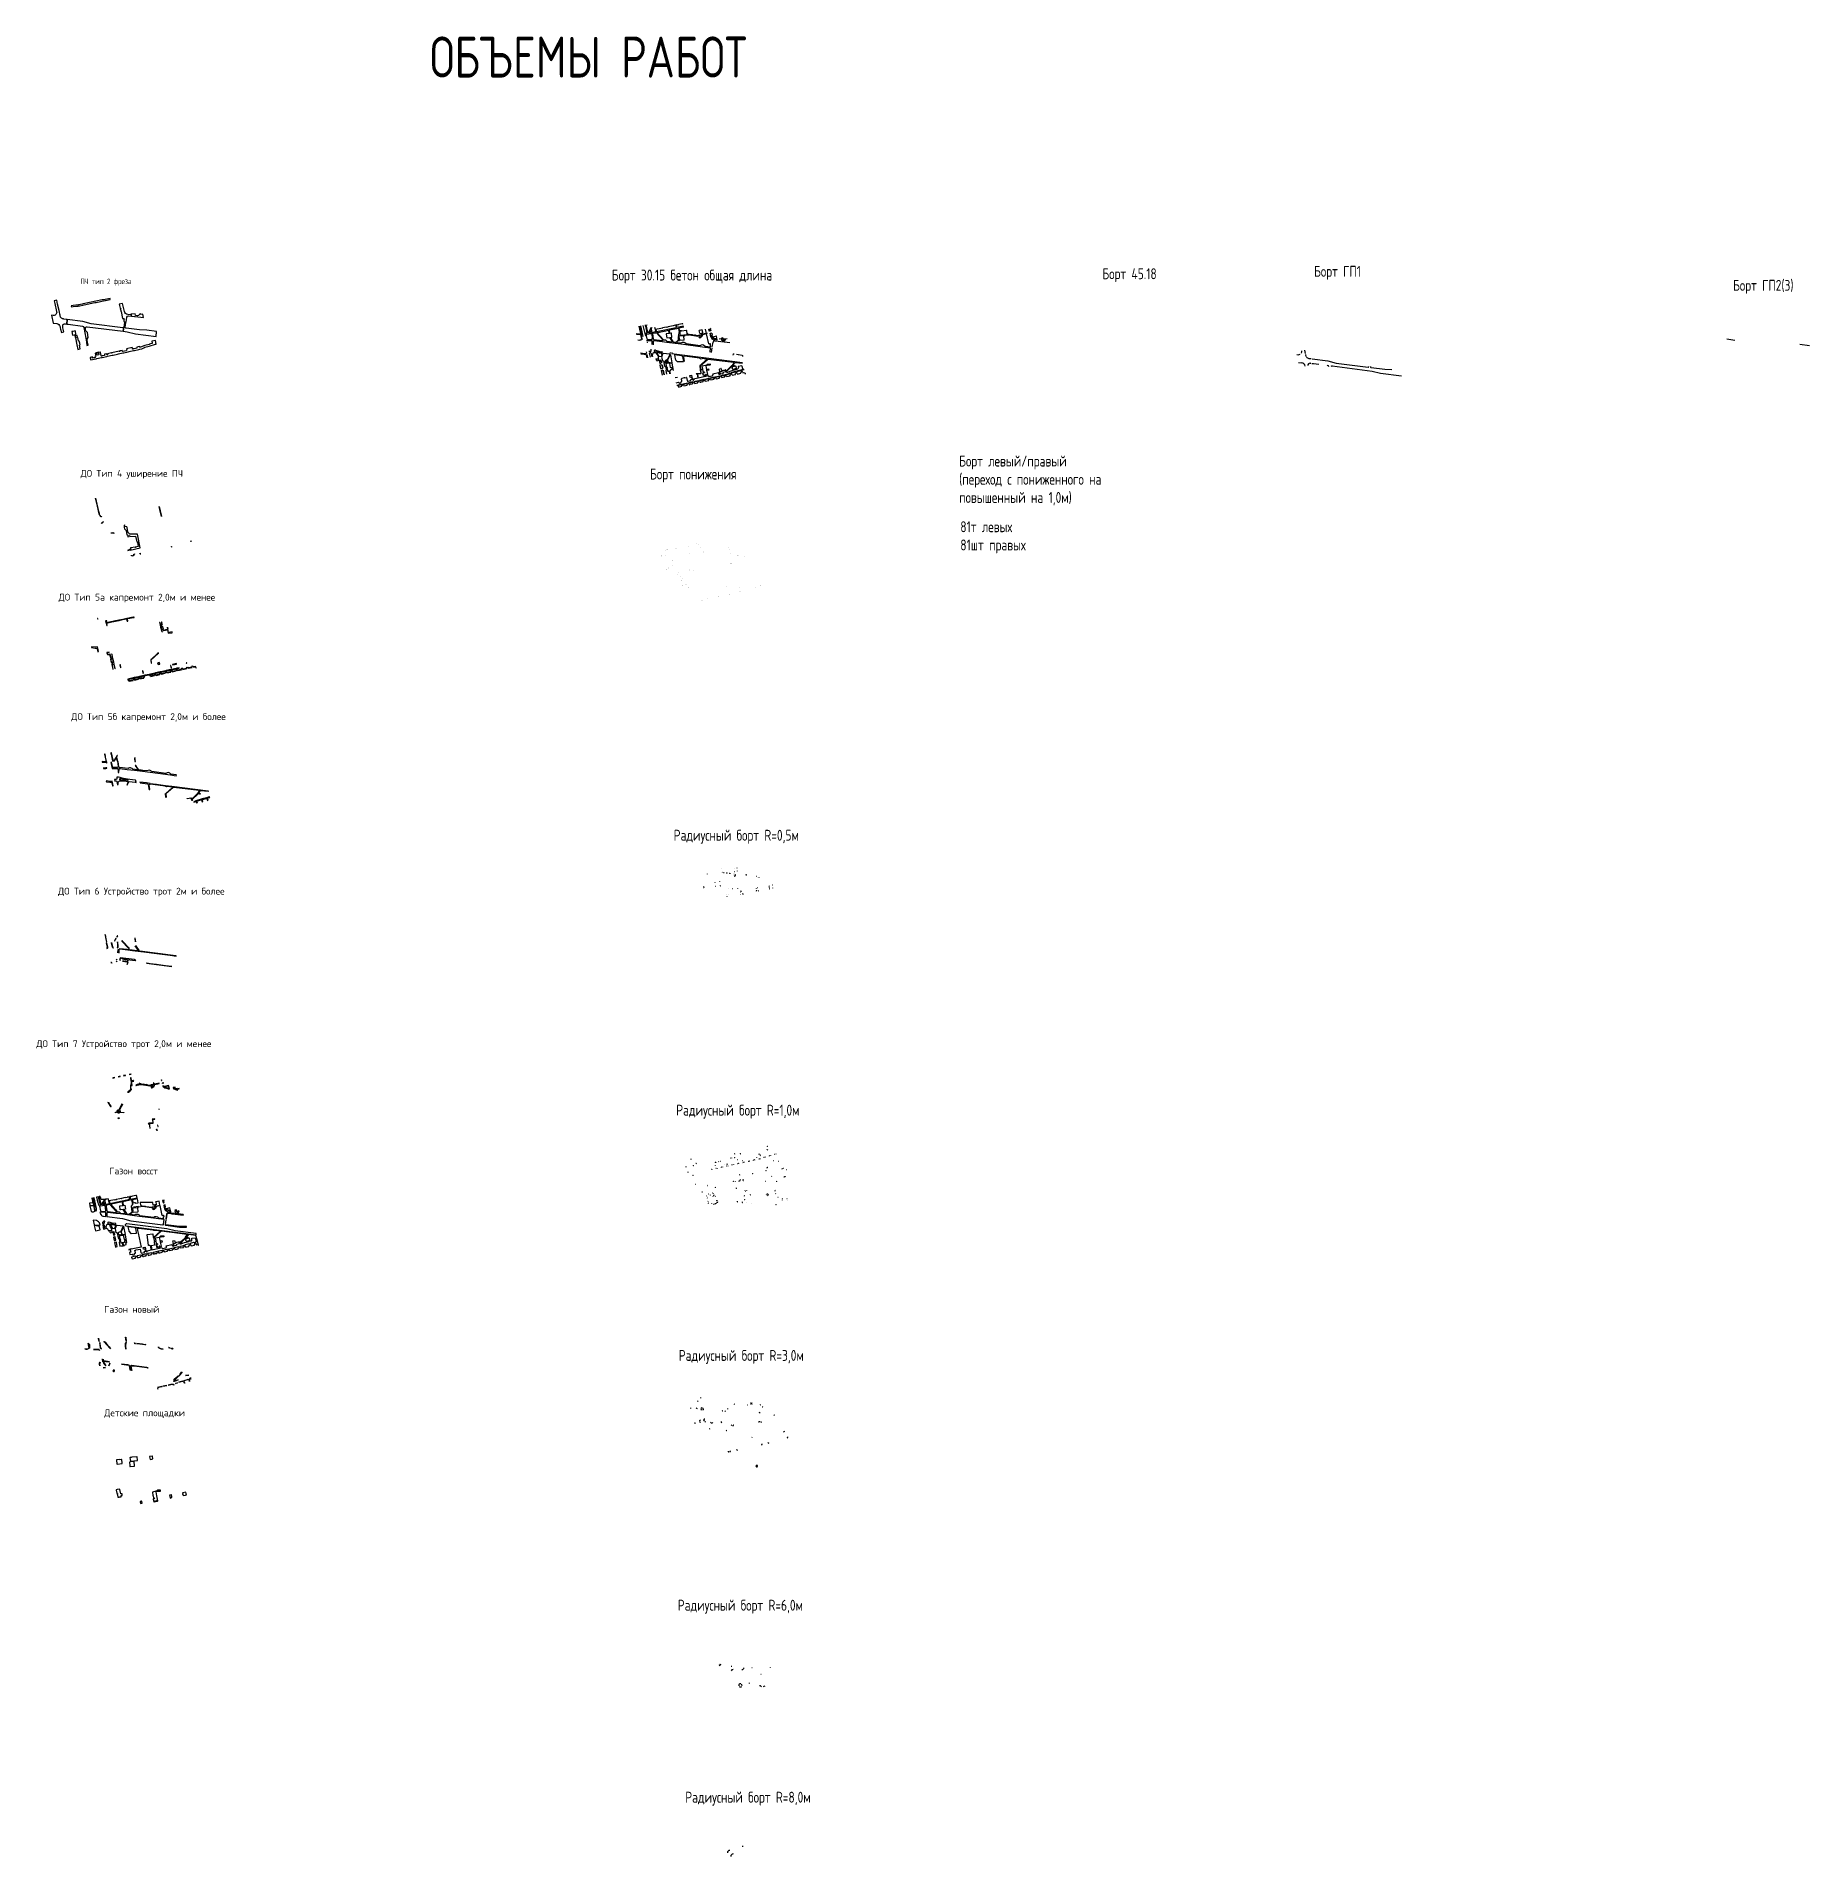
# Model space of a CAD drawing. Extents: x 8646 to 18206, y -17605 to -192.
# Drawn here: x 10533 to 17028, y -6858 to -192 of the extents above; entities that cross this region are included whole.
import ezdxf

# ---------------------------------------------------------------- set-up
doc = ezdxf.new("R2010")
doc.units = 0
doc.linetypes.add('DASHED', pattern=[0.75, 0.5, -0.25])
doc.layers.get('0').update_dxf_attribs({"linetype": 'CONTINUOUS'})
for name, color, linetype in [('ДВ_ГП_П_БОРТ_БР100_30_15', 140, 'CONTINUOUS'), ('ДВ_ГП_П_БОРТ_ГП1', 5, 'CONTINUOUS'), ('ДВ_ГП_П_БОРТ_ГП2-ГП3', 190, 'CONTINUOUS'), ('ДВ_ГП_П_БОРТ_ПОНИЖЕННЫЙ', 211, 'DASHED'), ('ОБЪЕМЫ', 7, 'CONTINUOUS')]:
    doc.layers.add(name, color=color, linetype=linetype)
doc.styles.add('GOST-2_304_TYPE-B_SHRINK', font='GOST Common.ttf', dxfattribs={"width": 0.8})
doc.styles.add('PDF_ISOCPEUR', font='isocpeur.ttf')

msp = doc.modelspace()

# ---------------------------------------------------------------- texts
at = {"layer": 'ОБЪЕМЫ', "color": 2, "insert": (11974.588, -192.141), "char_height": 150, "attachment_point": 1, "style": 'GOST-2_304_TYPE-B_SHRINK'}
msp.add_mtext_dynamic_manual_height_columns('ОБЪЕМЫ РАБОТ', width=2314.88348, gutter_width=12.5, heights=[0], dxfattribs=at)
at = {"layer": 'ОБЪЕМЫ', "color": 1, "char_height": 40, "attachment_point": 1, "style": 'GOST-2_304_TYPE-B_SHRINK'}
for s, width, insert in [('Борт 30.15 бетон общая длина', 796.73823, (12640.399, -1045.67)), ('Борт ГП1', 796.73823, (15212.546, -1032.035)), ('Борт ГП2(3)', 796.73823, (16747.129, -1083.422)), ('Борт понижения', 796.73823, (12780.387, -1774.528)), ('81т левых \\P81шт правых', 327.37964, (13916.878, -1967.547)), ('Радиусный борт R=0,5м', 796.73823, (12867.023, -3097.479)), ('Радиусный борт R=1,0м', 796.73823, (12876.267, -4104.459)), ('Радиусный борт R=3,0м', 796.73823, (12885.684, -5002.817)), ('Радиусный борт R=6,0м', 796.73823, (12882.066, -5917.619)), ('Радиусный борт R=8,0м', 796.73823, (12909.358, -6620.866))]:
    msp.add_mtext_dynamic_manual_height_columns(s, width=width, gutter_width=12.5, heights=[0], dxfattribs=dict(at, insert=insert))
at = {"layer": 'ОБЪЕМЫ', "char_height": 40, "attachment_point": 1, "style": 'GOST-2_304_TYPE-B_SHRINK'}
for s, width, insert in [('Борт 45.18', 796.73823, (14437.269, -1040.905)), ('Борт левый/правый\\P(переход с пониженного на повышенный на 1,0м)', 531.83466, (13912.59, -1726.936))]:
    msp.add_mtext_dynamic_manual_height_columns(s, width=width, gutter_width=12.5, heights=[0], dxfattribs=dict(at, insert=insert))
at = {"layer": 'ОБЪЕМЫ', "color": 6, "insert": (10693.904, -1078.728), "char_height": 20, "attachment_point": 1, "style": 'GOST-2_304_TYPE-B_SHRINK'}
msp.add_mtext_dynamic_manual_height_columns('ПЧ тип 2 фреза', width=327.37964, gutter_width=12.5, heights=[0], dxfattribs=at)
at = {"layer": 'ОБЪЕМЫ', "color": 1, "linetype": 'CONTINUOUS', "insert": (10694.738, -1795.58), "char_height": 25, "attachment_point": 4, "style": 'PDF_ISOCPEUR'}
msp.add_mtext('ДО Тип 4 уширение ПЧ', dxfattribs=at)
at = {"layer": 'ОБЪЕМЫ', "color": 4, "linetype": 'CONTINUOUS', "insert": (10614.427, -2248.922), "char_height": 25, "attachment_point": 4, "style": 'PDF_ISOCPEUR'}
msp.add_mtext('ДО Тип 5а капремонт 2,0м и менее', dxfattribs=at)
at = {"layer": 'ОБЪЕМЫ', "color": 5, "linetype": 'CONTINUOUS', "insert": (10660.548, -2686.34), "char_height": 25, "attachment_point": 4, "style": 'PDF_ISOCPEUR'}
msp.add_mtext('ДО Тип 5б капремонт 2,0м и более ', dxfattribs=at)
at = {"layer": 'ОБЪЕМЫ', "color": 214, "linetype": 'CONTINUOUS', "insert": (10612.383, -3325.666), "char_height": 25, "attachment_point": 4, "style": 'PDF_ISOCPEUR'}
msp.add_mtext('ДО Тип 6 Устройство трот 2м и более ', dxfattribs=at)
at = {"layer": 'ОБЪЕМЫ', "color": 2, "linetype": 'CONTINUOUS', "insert": (10532.886, -3884.349), "char_height": 25, "attachment_point": 4, "style": 'PDF_ISOCPEUR'}
msp.add_mtext('ДО Тип 7 Устройство трот 2,0м и менее', dxfattribs=at)
at = {"layer": 'ОБЪЕМЫ', "color": 3, "linetype": 'CONTINUOUS', "insert": (10799.946, -4347.407), "char_height": 25, "attachment_point": 4, "style": 'PDF_ISOCPEUR'}
msp.add_mtext('Газон восст', dxfattribs=at)
at = {"layer": 'ОБЪЕМЫ', "color": 98, "linetype": 'CONTINUOUS', "insert": (10781.502, -4854.085), "char_height": 25, "width": 231.45672, "attachment_point": 4, "style": 'PDF_ISOCPEUR'}
msp.add_mtext('Газон новый', dxfattribs=at)
at = {"layer": 'ОБЪЕМЫ', "color": 200, "linetype": 'CONTINUOUS', "insert": (10781.502, -5236.436), "char_height": 25, "width": 330.18282, "attachment_point": 4, "style": 'PDF_ISOCPEUR'}
msp.add_mtext('Детские площадки', dxfattribs=at)

# ---------------------------------------------------------------- linework, layer by layer
at = {"color": 6}
for points in [[(10645.119, -1228.358), (10645.12, -1228.354), (10641.625, -1227.901), (10633.365, -1226.828, -0.04768325), (10630.582, -1226.192, -0.03965174), (10626.991, -1224.997, -0.10700112), (10622.778, -1221.456), (10621.574, -1219.554), (10621.007, -1218.289), (10620.49, -1215.921), (10619.819, -1212.855), (10618.82, -1208.609), (10617.114, -1201.343), (10615.752, -1195.505), (10610.573, -1172.165), (10607.386, -1157.822), (10598.512, -1159.847), (10600.857, -1170.313), (10607.099, -1198.86, -0.19150366), (10605.659, -1207.609, -0.13435065), (10601.077, -1211.983, -0.15742629), (10593.826, -1213.323), (10588.536, -1212.634), (10594.83, -1241.65), (10607.143, -1243.474, -0.31086314), (10619.59, -1255.066), (10620.458, -1258.98), (10621.528, -1263.808), (10624.27, -1276.174), (10633.242, -1274.206), (10632.138, -1268.982), (10630.236, -1259.001), (10629.319, -1254.374, -0.02920965), (10629.178, -1253.451), (10629.418, -1250.626, -0.15234133), (10631.514, -1246.674, -0.13894817), (10634.643, -1244.88), (10635.736, -1244.83, -0.06392061), (10637.77, -1244.73), (10639.923, -1244.899), (10643.911, -1245.212)], [(10860.985, -1239.814), (10861.42, -1236.844), (10862.549, -1229.12), (10863.948, -1219.56, -0.40660276), (10870.598, -1214.471), (10880.863, -1215.7), (10879.786, -1211.79), (10879.499, -1210.421, -0.51439617), (10878.398, -1211.618), (10867.748, -1210.299, -0.3104417), (10855.011, -1199.056), (10847.763, -1170.138), (10836.41, -1172.09), (10839.747, -1187.031), (10841.939, -1186.478, -0.42405333), (10842.55, -1186.857), (10842.664, -1187.397, -0.37468117), (10842.289, -1187.937), (10840.096, -1188.49), (10841.569, -1195.076), (10842.522, -1198.971), (10842.866, -1198.874), (10848.234, -1224.911), (10848.211, -1224.913), (10848.252, -1225.096), (10852.245, -1224.873, -0.34418789), (10855.278, -1226.98, -0.489521), (10854.374, -1228.093), (10852.916, -1228.117), (10853.04, -1235.822), (10854.567, -1236.02, -0.41106436), (10855.432, -1237.129), (10855.137, -1239.623), (10853.15, -1256.414), (10858.466, -1257.043)], [(10732.905, -1244.001), (10702.891, -1235.858), (10645.12, -1228.354), (10643.911, -1245.212), (10649.548, -1245.656), (10701.574, -1252.474, -0.32625009), (10706.698, -1257.355), (10706.892, -1258.313), (10707.353, -1260.972), (10707.568, -1262.218), (10707.89, -1264.076), (10715.785, -1309.683), (10718.145, -1323.317), (10722.441, -1322.388), (10718.993, -1305.568), (10718.747, -1301.445), (10718.962, -1300.319), (10722.679, -1294.46), (10719.653, -1275.818), (10713.339, -1269.824), (10712.548, -1264.926), (10712.508, -1264.546), (10712.186, -1261.478), (10712.17, -1261.322, -0.05515843), (10712.177, -1260.002), (10712.411, -1257.91, -0.29910324), (10714.077, -1255.951), (10714.485, -1255.936, -0.19761422), (10718.891, -1254.744), (10851.24, -1271.498), (10853.15, -1256.414), (10853.156, -1256.364, -0.41706925), (10849.795, -1258.988)], [(10972.107, -1290.713), (10973.031, -1272.026), (10936.86, -1267.158), (10910.807, -1266.778), (10861.056, -1260.454, -0.41972435), (10858.466, -1257.043), (10853.15, -1256.414), (10851.24, -1271.498), (10865.094, -1273.252), (10895.407, -1280.759)], [(10915.785, -1210.518), (10915.164, -1207.601), (10910.202, -1208.721, -0.06650076), (10910.004, -1210.298, -0.06718351), (10909.39, -1211.781, -0.30049872), (10903.465, -1214.722), (10896.497, -1213.859, -0.32134235), (10895.64, -1213.069), (10894.5, -1207.336), (10879.211, -1209.042), (10879.786, -1211.79), (10880.863, -1215.7), (10883.323, -1215.994), (10892.08, -1217.043), (10894.461, -1217.328), (10925.315, -1221.022), (10922.843, -1208.987)], [(10691.708, -1316.107), (10691.497, -1315.146), (10689.774, -1307.306), (10687.901, -1307.592, -0.38357571), (10686.821, -1306.804), (10684.248, -1294.619), (10682.58, -1294.999, -0.42408729), (10681.978, -1294.605), (10681.884, -1294.115, -0.40438377), (10682.264, -1293.533), (10683.938, -1293.152), (10682.705, -1287.312), (10679.587, -1287.977, -0.41266529), (10678.402, -1287.213), (10675.505, -1273.985), (10674.687, -1270.402), (10665.901, -1271.82), (10664.279, -1272.081), (10662.574, -1272.356), (10663.523, -1278.459), (10663.677, -1279.447), (10664.648, -1285.533), (10671.217, -1284.33), (10672.074, -1284.323, -0.09590671), (10673.221, -1285.005, -0.07712775), (10673.755, -1285.802), (10674.029, -1287.08), (10675.801, -1295.333), (10677.176, -1301.738), (10680.016, -1314.97), (10681.442, -1321.611), (10685.033, -1338.343), (10693.417, -1336.41), (10690.713, -1322.94, -0.40465861), (10691.464, -1321.769), (10692.879, -1321.437)], [(10914.073, -1329.96), (10913.038, -1330.342, -0.44278204), (10911.724, -1329.659), (10911.048, -1327.093), (10900.463, -1329.543), (10901.116, -1332.522, -0.41408808), (10900.354, -1333.713), (10891.205, -1335.722), (10889.74, -1336.044), (10887.837, -1336.462, -0.07137688), (10886.987, -1336.525), (10885.212, -1336.837), (10884.785, -1335.321, -0.10608391), (10884.263, -1334.175), (10883.547, -1330.915), (10862.784, -1335.477), (10863.587, -1339.142, -0.41245851), (10861.317, -1342.711), (10849.147, -1345.455, -0.41421356), (10847.952, -1344.699), (10847.258, -1341.62), (10838.012, -1343.66), (10838.325, -1345.077, -0.41500111), (10837.943, -1345.674), (10837.454, -1345.78, -0.41342751), (10836.86, -1345.399), (10836.547, -1343.984), (10809.561, -1349.938), (10809.775, -1351.33, -0.3962723), (10809.388, -1351.894), (10808.898, -1352.001, -0.43238535), (10808.298, -1351.588), (10808.093, -1350.262), (10792.817, -1353.633), (10793.46, -1356.639, -0.41421356), (10792.691, -1357.826), (10791.761, -1358.025, -0.41421356), (10790.574, -1357.256), (10789.933, -1354.26), (10782.224, -1356.002), (10782.817, -1358.997, -0.40975919), (10782.045, -1360.169), (10773.149, -1362.072), (10772.071, -1362.303, -0.47284185), (10769.773, -1360.622), (10769.591, -1359.783), (10767.207, -1348.938, 0.41771866), (10766.004, -1348.179), (10761.215, -1349.291, -0.41420981), (10760.015, -1348.544), (10751.515, -1350.519, -0.41421293), (10750.767, -1351.719), (10748.828, -1352.17, 0.40626998), (10748.074, -1353.344), (10750.014, -1362.857), (10747.118, -1363.701), (10747.701, -1367.669), (10744.748, -1368.297), (10742.021, -1368.877), (10738.835, -1369.555), (10738.258, -1366.5), (10738.12, -1365.769), (10729.422, -1367.547), (10731.275, -1376.701), (10751.174, -1372.339), (10754.522, -1371.606), (10770.782, -1368.042), (10774.153, -1367.303), (10790.48, -1363.724), (10793.774, -1363.002), (10810.057, -1359.433), (10814.389, -1358.483), (10830.307, -1354.994), (10833.262, -1354.347), (10849.879, -1350.704), (10852.81, -1350.062), (10869.561, -1346.39), (10872.206, -1345.811), (10888.579, -1342.222), (10891.819, -1341.512), (10908.5, -1337.855), (10911.431, -1337.213), (10919.033, -1335.547), (10926.527, -1331.963), (10930.032, -1330.287), (10930.57, -1330.133), (10946.482, -1325.562), (10949.633, -1324.657), (10965.785, -1320.018), (10968.933, -1319.114), (10972.034, -1318.223), (10969.294, -1305.961), (10956.196, -1307.877), (10957.037, -1313.626), (10957.127, -1315.032, -0.11134236), (10956.458, -1316.271), (10955.899, -1316.657), (10954.894, -1316.944), (10947.198, -1319.145), (10946.236, -1319.42), (10930.073, -1324.043)]]:
    msp.add_lwpolyline(points, format="xyb", close=True, dxfattribs=at)
for points in [[(10802.498, -1151.005), (10778.825, -1155.922), (10774.223, -1156.878), (10703.593, -1171.55), (10700.155, -1172.264), (10687.847, -1174.82), (10687.3, -1174.89), (10682.308, -1175.524), (10677.235, -1176.169), (10667.102, -1177.456), (10660.691, -1178.271), (10661.548, -1182.194), (10667.789, -1181.401), (10682.563, -1179.524), (10685.521, -1179.073), (10688.487, -1178.621), (10691.23, -1178.203), (10692.082, -1178.026), (10702.735, -1175.813), (10707.844, -1174.752), (10747.241, -1166.568), (10751.174, -1165.751), (10782.947, -1159.151), (10786.385, -1158.43), (10803.289, -1154.926)], [(10761.384, -1355.298), (10760.596, -1355.48), (10761.189, -1358.049), (10755.434, -1359.352), (10754.754, -1356.407), (10753.984, -1356.585), (10753.691, -1355.319), (10754.462, -1355.141), (10754.303, -1354.456), (10753.409, -1354.662), (10753.116, -1353.396), (10754.011, -1353.189), (10753.797, -1352.265), (10752.988, -1352.452), (10752.718, -1351.283), (10753.527, -1351.096), (10759.267, -1349.744), (10759.902, -1352.477), (10760.691, -1352.296), (10760.978, -1353.536), (10760.189, -1353.718), (10760.256, -1354.009), (10761.045, -1353.827)]]:
    msp.add_lwpolyline(points, close=True, dxfattribs=at)
at = {"color": 1}
for points in [[(10749.766, -1882.752), (10752.274, -1894.056), (10758.121, -1920.408), (10759.483, -1926.246), (10762.188, -1937.758), (10763.318, -1942.925), (10763.376, -1943.192), (10763.943, -1944.457), (10765.146, -1946.359, 0.10700112), (10769.359, -1949.9, 0.03965174), (10772.951, -1951.095, -0.26489253), (10763.012, -1940.06), (10756.793, -1911.619), (10754.716, -1902.118)], [(10771.787, -1975.529, -0.152178), (10773.883, -1971.577, -0.14134706), (10777.012, -1969.783), (10778.105, -1969.733, 0.29054736)], [(10902.737, -2014.434), (10902.492, -2014.484), (10902.437, -2014.215), (10900.671, -2014.572), (10894.301, -2014.572), (10876.463, -2015.049, -0.22482784), (10874.114, -2014.012), (10869.231, -2008.364, -0.13159683), (10867.877, -2005.57), (10864.854, -1989.814), (10864.447, -1987.688), (10862.301, -1987.405), (10857.696, -1986.796, -0.57040759), (10855.673, -1982.044, -0.07065436), (10856.854, -1980.839), (10856.446, -1980.854, 0.3056115), (10854.774, -1982.869), (10854.54, -1984.959, 0.05290009), (10854.539, -1986.225), (10854.555, -1986.381), (10854.877, -1989.449), (10854.917, -1989.829), (10855.708, -1994.727), (10862.022, -2000.721), (10864.643, -2016.865), (10865.129, -2016.814), (10866.55, -2016.664), (10868.07, -2024.442), (10871.14, -2023.801), (10870.429, -2020.397), (10873.42, -2019.772), (10873.872, -2021.935), (10875.03, -2021.693), (10875.313, -2023.045), (10896.001, -2022.431), (10900.344, -2043.166), (10902.032, -2042.811), (10902.46, -2043.112), (10903.345, -2042.926), (10903.748, -2044.842), (10902.852, -2045.013), (10905.694, -2059.896), (10895.68, -2061.903), (10896.007, -2063.537), (10894.553, -2063.866), (10894.218, -2062.197), (10878.413, -2065.366), (10878.79, -2067.248), (10877.338, -2067.539), (10876.961, -2065.657), (10876.005, -2065.848), (10877.067, -2071.143), (10867.885, -2073.154), (10868.044, -2073.938), (10876.365, -2072.102), (10876.917, -2072.821), (10913.5, -2065.038)], [(10807.091, -2010.905), (10807.017, -2010.435), (10813.586, -2009.233), (10814.448, -2009.227, -0.09444312), (10815.589, -2009.908, -0.07712775), (10816.124, -2010.705), (10816.398, -2011.983, 0.19681749), (10814.386, -2009.757, 0.131605), (10812.836, -2009.679), (10809.208, -2010.457)], [(11027.154, -2060.224), (11027.581, -2061.74), (11029.356, -2061.428, -0.21916575)], [(11099.406, -2038.529, -0.0724963), (11099.496, -2039.935, -0.11134236), (11098.826, -2041.174), (11098.268, -2041.56), (11097.263, -2041.847, 0.37607736)], [(10884.39, -2093.78), (10881.204, -2094.457), (10880.627, -2091.403, 0.44188959)], [(10892.175, -2086.739), (10892.383, -2087.76), (10889.487, -2088.604), (10890.07, -2092.571), (10887.117, -2093.2, 0.41602353), (10889.423, -2089.623), (10889.169, -2088.464), (10891.42, -2087.971, 0.42533727), (10892.175, -2086.739)], [(10911.96, -2084.686), (10912.142, -2085.525, 0.4721834), (10914.44, -2087.206), (10915.529, -2086.973, -0.41371066)]]:
    msp.add_lwpolyline(points, format="xyb", close=True, dxfattribs=at)
msp.add_lwpolyline([(10985.234, -1923.777), (10984.891, -1923.873), (10983.937, -1919.979), (10982.465, -1913.393), (10982.443, -1913.399), (10990.58, -1949.816), (10990.603, -1949.814), (10985.234, -1923.777)], close=True, dxfattribs=at)
at = {"color": 4}
for points in [[(10757.738, -2323.277), (10756.863, -2323.476), (10757.364, -2325.739), (10758.256, -2325.542), (10757.738, -2323.277)], [(10803.007, -2454.244), (10794.082, -2456.132), (10794.298, -2457.109), (10801.279, -2455.632), (10801.562, -2456.968), (10802.594, -2456.746), (10803.204, -2459.218), (10802.086, -2459.448), (10803.376, -2465.806), (10805.44, -2465.425), (10803.007, -2454.244)], [(10922.85, -2515.505), (10921.395, -2515.872), (10923.145, -2523.618), (10924.608, -2523.287), (10922.85, -2515.505)], [(11024.671, -2520.038), (11024.169, -2517.756), (11026.142, -2517.322), (11025.927, -2516.346), (11022.978, -2516.994), (11023.48, -2519.276), (11011.048, -2522.011), (11010.186, -2518.094), (11009.21, -2518.309), (11009.215, -2518.336), (11010.286, -2523.202), (11024.671, -2520.038)], [(11025.757, -2496.791), (11025.447, -2495.468), (11024.007, -2495.774), (11025.908, -2504.734), (11027.373, -2504.413), (11025.757, -2496.791)], [(11045.775, -2490.342), (11045.509, -2488.989), (11031.158, -2491.809), (11031.473, -2493.171), (11045.775, -2490.342)], [(11082.936, -2504.73), (11085.028, -2504.27), (11084.606, -2502.351), (11083.629, -2502.566), (11083.837, -2503.508), (11081.744, -2503.968), (11082.266, -2506.343), (11070.022, -2509.037), (11069.723, -2507.679), (11069.503, -2506.186), (11068.514, -2506.332), (11068.739, -2507.859), (11069.26, -2510.229), (11083.458, -2507.105), (11082.936, -2504.73)], [(11082.959, -2485.698), (11081.795, -2485.991), (11082.405, -2488.111), (11083.559, -2487.78)], [(11102.605, -2500.384), (11104.824, -2499.913), (11104.282, -2497.449), (11103.305, -2497.663), (11103.63, -2499.144), (11101.412, -2499.615), (11101.94, -2502.015), (11089.569, -2504.737), (11089.102, -2502.614), (11088.126, -2502.829), (11088.808, -2505.928), (11103.132, -2502.777), (11102.605, -2500.384)], [(11115.121, -2500.139), (11115.781, -2503.138), (11116.653, -2502.946), (11117.198, -2505.424), (11118.053, -2504.653), (11117.415, -2501.754), (11116.542, -2501.946), (11115.882, -2498.947), (11109.228, -2500.412), (11108.718, -2498.093), (11107.741, -2498.308), (11108.466, -2501.604), (11115.121, -2500.139)], [(10888.592, -2546.622), (10888.377, -2545.645), (10887.4, -2545.86), (10887.576, -2546.66), (10885.518, -2547.112), (10886.046, -2549.51), (10873.697, -2552.227), (10872.765, -2548.232), (10871.788, -2548.446), (10872.947, -2553.415), (10887.237, -2550.272), (10886.71, -2547.874), (10888.768, -2547.422), (10888.592, -2546.622)], [(10906.341, -2543.597), (10908.456, -2543.132), (10908.218, -2542.16), (10905.149, -2542.835), (10905.668, -2545.193), (10893.383, -2547.896), (10892.351, -2543.202), (10891.374, -2543.417), (10892.622, -2549.087), (10906.86, -2545.955), (10906.341, -2543.597)], [(10925.985, -2539.262), (10928.05, -2538.807), (10927.883, -2538.047), (10927.835, -2537.831), (10924.793, -2538.5), (10925.315, -2540.871), (10918.877, -2542.287), (10918.617, -2541.108), (10915.469, -2541.792), (10915.727, -2542.98), (10912.973, -2543.586), (10912.407, -2541.014), (10911.43, -2541.229), (10912.211, -2544.778), (10916.916, -2543.743), (10916.658, -2542.557), (10917.855, -2542.297), (10918.115, -2543.479), (10926.506, -2541.633), (10925.985, -2539.262)]]:
    msp.add_lwpolyline(points, close=True, dxfattribs=at)
for points in [[(10865.721, -2324.228), (10868.105, -2323.726), (10875.203, -2322.235), (10887.727, -2319.605), (10887.85, -2320.19), (10890.676, -2319.596), (10890.478, -2318.616), (10888.623, -2319.005), (10888.5, -2318.42), (10874.019, -2321.462), (10874.142, -2322.047), (10868.998, -2323.115), (10868.877, -2322.542), (10854.227, -2325.62), (10854.35, -2326.205), (10849.27, -2327.26), (10849.15, -2326.686), (10834.558, -2329.751), (10834.69, -2330.38), (10829.593, -2331.396), (10829.472, -2330.82), (10814.934, -2333.873), (10815.059, -2334.469), (10809.943, -2335.555), (10809.814, -2334.949), (10790.315, -2339.045), (10789.607, -2335.683), (10791.161, -2335.356), (10790.487, -2332.146, -0.00000113), (10786.285, -2332.713), (10790.966, -2348.658), (10791.118, -2349.178), (10792.592, -2348.872), (10792.462, -2348.43), (10790.025, -2340.128), (10809.043, -2336.133), (10816.118, -2334.646), (10828.699, -2332.004), (10835.743, -2330.524), (10848.377, -2327.87), (10855.411, -2326.393), (10863.063, -2324.785), (10864.897, -2332.811), (10865.127, -2333.817), (10867.765, -2333.257), (10867.548, -2332.299)], [(11030.622, -2376.031), (11029.722, -2371.982), (11024.367, -2373.172), (11016.823, -2374.85), (11012.767, -2355.412), (11012.596, -2355.448), (11014.113, -2362.623), (11005.497, -2364.543), (11005.751, -2365.682), (10999.089, -2367.149), (10998.964, -2366.579), (10997.462, -2366.888), (10996.607, -2362.723), (10998.057, -2362.426), (10995.99, -2352.958), (10991.894, -2353.763), (10990.47, -2347.122), (10994.497, -2346.144), (10993.799, -2342.925), (10992.257, -2343.261), (10991.409, -2339.352), (10992.946, -2339.019), (10992.58, -2337.341), (10991.593, -2337.511), (10991.755, -2338.254), (10990.22, -2338.587), (10991.837, -2346.047), (10988.526, -2346.877, -0.41421356), (10987.313, -2346.15), (10985.414, -2338.573), (10983.931, -2338.828), (10986.274, -2348.174), (10987.924, -2354.758), (10991.18, -2367.746, 0.05643816), (10992.364, -2370.908, 0.05643816), (10994.224, -2373.724), (10992.904, -2368.458), (10991.715, -2363.715), (10990.02, -2356.949), (10989.611, -2355.482), (10995.322, -2354.589), (10996.864, -2361.65), (10995.426, -2361.945), (10996.683, -2368.068), (10998.198, -2367.757), (10998.227, -2367.892), (11012.821, -2364.676), (11014.675, -2373.013), (11014.394, -2373.002), (11015.381, -2377.731)], [(10757.505, -2445.493), (10760.436, -2444.854), (10757.697, -2432.498), (10756.626, -2427.67), (10749.848, -2428.909), (10734.61, -2426.989), (10735.279, -2430.078), (10748.331, -2431.93), (10751.964, -2431.81, -0.36095984), (10754.992, -2434.159)], [(10799.877, -2448.335), (10799.692, -2447.149), (10790.815, -2448.53), (10791.803, -2453.917), (10792.978, -2453.671), (10792.403, -2450.537, -0.42217779), (10793.233, -2449.368)], [(10815.166, -2490.826, -0.41421356), (10816.353, -2491.594), (10819.74, -2507.37), (10821.202, -2507.033), (10817.61, -2490.301), (10816.184, -2483.66), (10813.344, -2470.428), (10811.969, -2464.023), (10810.197, -2455.77, 0.26794919), (10808.186, -2453.544), (10810.293, -2463.36, -0.41421356), (10809.525, -2464.548), (10805.44, -2465.425), (10806.653, -2470.955), (10804.533, -2471.421), (10807.564, -2485.529), (10809.866, -2485.063), (10810.961, -2490.684), (10808.799, -2491.188), (10812.706, -2508.98), (10813.683, -2508.766), (10809.993, -2491.937)], [(10981.768, -2450.784), (10976.278, -2450.095, -0.14249038), (10976.791, -2450.317), (10978.307, -2450.487), (10976.825, -2451.829), (10952.692, -2473.689), (10951.439, -2473.853), (10953.184, -2487.502), (10954.672, -2487.312), (10953.203, -2475.827, -0.24523457), (10953.524, -2474.959), (10979.381, -2451.538, -0.21860536), (10981.768, -2450.784)], [(10810.834, -2484.809), (10810.624, -2483.831), (10808.328, -2484.324), (10805.72, -2472.184), (10810.924, -2471.067, -0.41421356), (10812.112, -2471.835), (10814.508, -2482.997, -0.41421356), (10813.74, -2484.185)], [(10840.539, -2494.095, -0.41760555), (10841.309, -2492.898), (10837.884, -2493.622, -0.41082969), (10839.067, -2494.382), (10841.211, -2503.969), (10842.68, -2503.631)], [(11004.456, -2522.04), (11006.491, -2521.592), (11006.393, -2521.143), (11008.531, -2520.672), (11008.04, -2518.581), (11009.21, -2518.31), (11008.91, -2516.943, -0.41421356), (11009.673, -2515.752), (11024.089, -2512.592, -0.41507899), (11025.28, -2513.358), (11025.888, -2516.17), (11028.098, -2515.684), (11027.452, -2513.362), (11028.614, -2513.061), (11028.523, -2512.644, -0.41421356), (11029.285, -2511.453), (11044.013, -2508.225, -0.41421356), (11045.204, -2508.987), (11045.864, -2511.998), (11042.535, -2512.731), (11043.029, -2514.975), (11030.766, -2517.673), (11029.586, -2512.825), (11028.614, -2513.061), (11030.026, -2518.86), (11044.221, -2515.737), (11043.727, -2513.492), (11049.038, -2512.324), (11049.531, -2514.569), (11063.912, -2511.405), (11063.391, -2509.036), (11067.662, -2508.096), (11067.425, -2506.492), (11064.94, -2507.088), (11065.073, -2507.642), (11062.199, -2508.274), (11062.721, -2510.643), (11050.293, -2513.377), (11049.799, -2511.133), (11048.794, -2511.354), (11048.135, -2508.345, -0.41421356), (11048.897, -2507.154), (11055.692, -2505.665), (11055.201, -2504.237), (11047.599, -2505.903), (11044.669, -2506.545), (11027.987, -2510.202), (11024.747, -2510.912), (11008.375, -2514.501), (11005.73, -2515.08), (10988.978, -2518.752), (10986.048, -2519.394), (10969.43, -2523.037), (10966.475, -2523.684), (10950.557, -2527.174), (10946.225, -2528.123), (10929.943, -2531.692), (10926.648, -2532.414), (10910.321, -2535.993), (10906.95, -2536.732), (10890.69, -2540.296), (10887.343, -2541.029), (10867.444, -2545.391), (10868.672, -2551.458), (10871.167, -2550.909), (10870.686, -2548.722), (10871.788, -2548.446), (10871.485, -2547.065, -0.41421356), (10872.248, -2545.874), (10886.709, -2542.704, -0.41421356), (10887.9, -2543.467), (10888.592, -2546.622), (10890.708, -2546.156), (10890.399, -2543.62), (10891.374, -2543.417), (10891.225, -2542.738, -0.41421356), (10891.988, -2541.547), (10906.295, -2538.411, -0.39629315), (10907.471, -2539.114), (10908.564, -2538.846), (10909.358, -2541.685), (10911.43, -2541.229), (10910.82, -2538.443, -0.41421356), (10911.582, -2537.252), (10925.992, -2534.093, -0.41421356), (10927.183, -2534.856), (10927.883, -2538.047), (10929.997, -2537.591), (10929.378, -2534.721), (10930.551, -2534.468), (10930.478, -2534.134, -0.41421356), (10931.241, -2532.943), (10945.66, -2529.783, -0.41421356), (10946.851, -2530.545), (10947.323, -2532.697), (10949.345, -2532.252), (10948.76, -2529.206), (10949.936, -2528.968), (10951.431, -2536.15), (10957.429, -2534.83), (10957.168, -2533.642), (10960.668, -2532.988), (10960.905, -2534.066), (10965.81, -2532.987), (10965.31, -2530.712), (10970.513, -2529.52), (10971.024, -2531.84), (10985.437, -2528.669), (10984.921, -2526.326), (10990.231, -2525.158), (10990.746, -2527.501), (11004.969, -2524.372)], [(10970.728, -2524.288), (10985.392, -2521.074, -0.41421356), (10986.583, -2521.836), (10987.231, -2524.794), (10990.161, -2524.149), (10989.513, -2521.194, -0.41421356), (10990.276, -2520.003), (11005.048, -2516.765, -0.41421356), (11006.239, -2517.528), (11006.787, -2520.032), (11003.165, -2520.829), (11003.777, -2523.61), (10991.508, -2526.309), (10990.992, -2523.966), (10983.73, -2525.564), (10984.245, -2527.907), (10971.785, -2530.648), (10971.273, -2528.32), (10964.12, -2529.958), (10964.619, -2532.225), (10961.667, -2532.874), (10961.436, -2531.827), (10955.969, -2532.848), (10956.238, -2534.068), (10952.204, -2534.956), (10951.09, -2529.605, -0.41112637), (10951.855, -2528.425), (10965.844, -2525.358, -0.41421356), (10967.035, -2526.121), (10967.697, -2529.139), (10969.987, -2528.633), (10969.114, -2524.664)], [(10983.454, -2485.29), (10977.916, -2486.297), (10978.139, -2487.436, -0.41712757), (10977.34, -2488.611), (10976.367, -2488.792), (10976.655, -2490.264), (10977.648, -2490.08, -0.41130555), (10978.812, -2490.871), (10978.992, -2491.793), (10984.522, -2490.826)]]:
    msp.add_lwpolyline(points, format="xyb", close=True, dxfattribs=at)
at = {"color": 5}
for points in [[(10789.845, -2848.398), (10786.489, -2831.044), (10785.983, -2828.427), (10784.442, -2820.723), (10782.829, -2821.091), (10785.013, -2831.309), (10788.094, -2847.243, -0.49595152), (10787.032, -2848.429), (10773.235, -2847.326), (10773.678, -2849.368), (10787.98, -2850.512, -0.32509358), (10788.873, -2851.277), (10791.439, -2854.005), (10790.526, -2849.285), (10789.845, -2848.398)], [(10827.569, -2832.093, -0.14026411), (10827.635, -2830.444), (10827.65, -2829.982), (10827.741, -2829.757), (10830.369, -2825.27), (10828.1, -2825.576), (10818.637, -2841.652, -0.23212842), (10816.429, -2843.106), (10815.043, -2843.282, -0.38582007), (10813.942, -2842.512), (10810.347, -2826.754), (10807.758, -2815.405), (10805.32, -2815.961), (10806.025, -2819.051, 0.82689099), (10806.462, -2820.967), (10807.883, -2827.196), (10811.976, -2845.134), (10812.098, -2845.672), (10819.115, -2844.78), (10819.632, -2843.902), (10819.463, -2843.558), (10824.492, -2835.47), (10825.328, -2835.564), (10825.681, -2837.012), (10827.188, -2843.194), (10827.321, -2843.738), (10830.316, -2843.357), (10830.21, -2842.923)], [(10837.538, -2869.245, -0.34050522), (10834.948, -2866.657), (10832.453, -2847.461), (10832.39, -2846.976), (10829.423, -2847.428), (10829.477, -2847.843), (10830.831, -2855.273), (10831.98, -2867.095, -0.3653202), (10828.871, -2869.075), (10815.277, -2869.297, -0.0254894), (10814.97, -2869.305), (10812.452, -2869.346), (10808.376, -2850.177), (10805.451, -2850.549), (10809.362, -2868.437), (10810.333, -2872.878), (10828.655, -2872.579, -0.41518362), (10831.703, -2875.539), (10831.942, -2876.494), (10831.794, -2887.81), (10835.105, -2888.24), (10835.431, -2876, -0.37299729), (10838.614, -2872.856), (10838.616, -2872.951, -0.0391324), (10839.085, -2872.975)], [(10937.2, -2882.159), (10922.123, -2880.186), (10916.465, -2879.446), (10909.27, -2878.504), (10907.868, -2878.356), (10907.57, -2877.969), (10903.021, -2871.326), (10896.963, -2862.208), (10895.18, -2862.416), (10903.233, -2874.536), (10905.316, -2878.016), (10903.142, -2877.702), (10885.615, -2875.408, 0.3083713), (10873.52, -2870.829), (10870.277, -2872.16, 0.04179596), (10868.725, -2873.283), (10837.538, -2869.245), (10839.056, -2872.905), (10865.531, -2876.176), (10892.582, -2879.587), (10921.054, -2883.257), (10949.015, -2886.92), (10978.077, -2890.59), (11023.515, -2896.468), (11045.329, -2899.332), (11045.601, -2897.039, 0.41106436), (11044.736, -2895.929), (11024.859, -2893.36, 0.45728332), (11007.111, -2891.135), (10955.449, -2884.414, 0.43504034)], [(10790.404, -2870.073, -0.16060078), (10784.253, -2871.249), (10778.19, -2870.171), (10778.705, -2872.543), (10783.994, -2873.233, 0.15742629), (10791.245, -2871.893), (10790.404, -2870.073, -0.16060078)], [(10894.423, -2915.749), (10874.728, -2913.279), (10858.621, -2910.972), (10855.874, -2910.347), (10839.717, -2905.565), (10834.08, -2905.122), (10830.092, -2904.809), (10827.939, -2904.639, 0.01022978), (10827.612, -2904.62), (10827.058, -2910.706, -0.02704408), (10827.029, -2911.031), (10826.795, -2913.596), (10824.735, -2913.527, -0.07044194), (10823.897, -2913.601), (10822.93, -2913.55, 0.83464506), (10820.965, -2913.446), (10819.347, -2913.36, 0.02917023), (10819.488, -2914.283), (10820.404, -2918.908), (10824.343, -2918.77), (10826.857, -2918.68), (10827.384, -2921.14), (10829.861, -2932.709), (10832.791, -2932.069), (10831.756, -2927.231, -0.51163625), (10840.456, -2917.604), (10843.97, -2917.992), (10847.984, -2918.304), (10854.122, -2918.773), (10868.466, -2920.418), (10867.33, -2923.925), (10865.029, -2931.074), (10865.674, -2933.895), (10869.617, -2923.121, -0.34526925), (10872.764, -2921.171), (10895.031, -2923.629), (10898.059, -2923.986), (10897.737, -2922.128), (10897.521, -2920.882), (10897.061, -2918.222), (10896.884, -2917.351, 0.30505914)], [(10868.217, -2917.081), (10867.748, -2917.031, -0.28753513), (10866.791, -2917.493), (10841.712, -2914.725, -0.05964138), (10841.017, -2914.563), (10838.552, -2914.376), (10839.099, -2908.69), (10840.502, -2908.911, -0.21167416), (10842.913, -2908.597), (10847.917, -2910.078), (10853.233, -2910.915), (10857.523, -2912.198), (10859.103, -2912.539), (10868.217, -2913.693)], [(10950.039, -2928.195), (10936.345, -2925.881), (10912.247, -2922.695), (10912.654, -2924.82), (10912.842, -2925.8), (10913.529, -2925.891), (10939.812, -2929.366, -0.32546522), (10942.37, -2931.801), (10944.972, -2946.041), (10945.618, -2949.579), (10948.662, -2949.544), (10948.569, -2949.039), (10945.843, -2934.119, -0.50890418), (10949.188, -2930.606), (10949.708, -2930.674)], [(11098.647, -2981.907), (11085.497, -2984.49), (11085.513, -2984.383), (11085.474, -2984.391), (11085.158, -2983.028), (11101.032, -2979.909), (11102.281, -2983.784, 0.5590624), (11103.936, -2984.188), (11123.444, -2964.885, 0.05152288), (11123.966, -2964.25), (11129.907, -2955.276, 0.55630919), (11129.198, -2953.731), (11035.769, -2942.004, 0.21860536), (11033.381, -2942.757), (11007.524, -2966.178, 0.24523457), (11007.204, -2967.046), (11008.672, -2978.531), (11007.184, -2978.721), (11005.439, -2965.073), (11006.692, -2964.908), (11030.825, -2943.048), (11032.307, -2941.706), (11030.791, -2941.536, 0.14249038), (11030.279, -2941.315), (11028.397, -2941.079), (11014.413, -2939.23, -0.26548536), (11004.755, -2937.953), (10949.708, -2930.674), (10950.036, -2928.195), (10972.33, -2930.997), (10988.888, -2933.097), (11006.149, -2935.277), (11028.781, -2938.103), (11162.067, -2954.834), (11161.918, -2957.839), (11134.858, -2954.442, 0.28509169), (11131.983, -2955.763), (11127.299, -2962.839, 0.55889019), (11128.016, -2964.384), (11131.811, -2964.83, -0.32883534), (11132.678, -2965.641), (11132.924, -2966.974), (11131.464, -2967.323), (11131.404, -2967.002, 0.32883534), (11130.537, -2966.191), (11126.038, -2965.662, 0.20369151), (11125.201, -2965.93, -0.02144993), (11124.851, -2966.307), (11103.904, -2987.033, 0.28282229), (11103.656, -2988.051), (11104.242, -2989.869), (11103.207, -2990.252, -0.20823382), (11102.41, -2990.207), (11102.445, -2990.321, -0.13696757), (11101.893, -2989.569), (11101.216, -2987.003), (11099.792, -2982.581, 0.38016998), (11098.647, -2981.907)], [(11141.369, -2986.406), (11155.601, -2982.318, -0.42307794), (11156.846, -2983.032), (11158.282, -2988.668), (11159.454, -2988.411), (11159.794, -2989.956), (11161.72, -2989.532), (11159.971, -2982.051, -0.39962633), (11160.669, -2980.862), (11164.665, -2979.715), (11167.681, -2979.161), (11167.157, -2977.224), (11162.203, -2978.133), (11159.102, -2979.024), (11155.954, -2979.928), (11139.802, -2984.567), (11136.651, -2985.472), (11120.738, -2990.043), (11120.201, -2990.197), (11116.696, -2991.873), (11109.201, -2995.456), (11109.692, -2996.884), (11116.724, -2994.005, -0.45988969), (11118.075, -2994.698), (11118.94, -2998.307), (11121.426, -2997.712), (11122.514, -2997.551), (11121.654, -2993.013, -0.38737281), (11122.361, -2991.866), (11136.303, -2987.861, -0.43521285), (11137.558, -2988.615), (11138.606, -2993.571), (11139.68, -2993.334), (11139.943, -2994.528), (11142.126, -2994.048), (11140.669, -2987.587, -0.39733895), (11141.369, -2986.406)]]:
    msp.add_lwpolyline(points, format="xyb", close=True, dxfattribs=at)
for points in [[(10893.857, -2834.525), (10894.201, -2834.452), (10894.183, -2834.291), (10892.217, -2834.7), (10892.34, -2835.789), (10893.675, -2847.532), (10895.345, -2847.332)], [(10810.626, -2918.889), (10803.849, -2920.129), (10788.61, -2918.209), (10789.28, -2921.298), (10802.332, -2923.149), (10805.964, -2923.029), (10808.483, -2922.946), (10808.992, -2925.378), (10811.505, -2936.713), (10814.436, -2936.073), (10811.697, -2923.718), (10810.626, -2918.889)]]:
    msp.add_lwpolyline(points, close=True, dxfattribs=at)
at = {"color": 214}
for points in [[(10784.696, -3481.036), (10784.359, -3481.113), (10785.9, -3488.816), (10786.406, -3491.434), (10789.762, -3508.788), (10790.443, -3509.675), (10786.897, -3491.339), (10784.696, -3481.036)], [(10920.971, -3543.647), (10892.499, -3539.977), (10865.448, -3536.566), (10839.002, -3533.298), (10839.002, -3533.364), (10868.198, -3537.145), (10885.086, -3539.269), (10936.675, -3546.021), (10954.925, -3548.276), (11022.691, -3557.016), (11024.334, -3557.222), (11045.222, -3559.922), (11045.246, -3559.722), (11023.432, -3556.858), (10977.994, -3550.98), (10948.932, -3547.31), (10920.971, -3543.647)], [(10894.203, -3495.587), (10894.118, -3494.842), (10893.773, -3494.914), (10895.262, -3507.721), (10895.577, -3507.684)], [(10864.955, -3591.435), (10867.247, -3584.315), (10867.093, -3584.281), (10866.98, -3584.67), (10864.772, -3590.702)], [(11028.698, -3598.493), (11006.066, -3595.667), (10988.805, -3593.487), (10972.247, -3591.387), (10949.988, -3588.589), (10937.186, -3586.412), (10936.265, -3586.271)]]:
    msp.add_lwpolyline(points, close=True, dxfattribs=at)
for points in [[(10795.117, -3528.754), (10795.629, -3528.064, -0.61846497), (10793.906, -3527.583), (10791.356, -3514.395), (10788.791, -3511.668), (10791.808, -3527.271, -0.3243002), (10790.321, -3530.463), (10791.162, -3532.282, 0.08325142), (10795.117, -3528.754)], [(10812.023, -3527.331), (10808.472, -3511.093), (10808.356, -3510.56), (10808.293, -3510.567), (10812.369, -3529.736), (10814.887, -3529.694, -0.3448523)], [(10825.598, -3497.402), (10825.245, -3495.954), (10824.409, -3495.86), (10819.379, -3503.948), (10819.549, -3504.292), (10823.764, -3497.131, -0.67326312)], [(10830.538, -3485.626), (10830.285, -3485.66), (10827.658, -3490.147), (10827.567, -3490.372), (10827.551, -3490.833, -0.05350255), (10827.815, -3490.25), (10830.538, -3485.626)], [(10831.897, -3527.485), (10831.725, -3526.175, -0.43800881), (10828.788, -3529.464, 0.3653202), (10831.897, -3527.485)], [(10830.748, -3515.663), (10829.402, -3508.3), (10829.394, -3508.231), (10831.713, -3526.075, -0.00834451), (10831.725, -3526.175)], [(10835.617, -3536.3, -0.4023245), (10838.533, -3533.341), (10838.531, -3533.246, 0.37299729), (10835.348, -3536.39), (10835.022, -3548.63), (10835.455, -3548.686), (10835.617, -3536.3, -0.4023245)], [(10848.243, -3504.982), (10847.639, -3504.332), (10845.646, -3504.746, -0.26236387), (10846.114, -3504.895), (10870.41, -3531.012, -0.47606702), (10870.194, -3532.55), (10873.437, -3531.218, 0.00153993), (10873.368, -3531.235, -0.27244109), (10872.396, -3530.945)], [(10903.15, -3534.925), (10895.096, -3522.806), (10904.027, -3536.555, -0.63990065), (10903.059, -3538.092), (10905.233, -3538.406), (10903.15, -3534.925)], [(10907.06, -3537.553), (10897.313, -3522.547), (10896.88, -3522.598), (10902.938, -3531.716), (10907.487, -3538.359), (10907.785, -3538.745), (10909.187, -3538.894, -0.21958608), (10907.06, -3537.553)], [(10808.4, -3583.336), (10805.881, -3583.419, -0.36095984), (10808.909, -3585.768), (10808.4, -3583.336)], [(10824.498, -3579.151), (10826.774, -3579.069), (10827.3, -3581.529, 0.33869688)], [(10826.975, -3571.093), (10826.712, -3573.986), (10824.651, -3573.917, 0.33830861)], [(10831.859, -3536.884), (10831.62, -3535.929, -0.00652129), (10831.62, -3536.007), (10831.461, -3548.167), (10831.711, -3548.2), (10831.859, -3536.884)], [(10840.419, -3569.3), (10839.016, -3569.079), (10838.468, -3574.765), (10840.934, -3574.952, -0.33645343), (10838.966, -3571.906), (10838.987, -3571.636, -0.24167566)], [(10839.634, -3565.955), (10855.791, -3570.737), (10858.538, -3571.361), (10874.645, -3573.669), (10894.34, -3576.139, -0.30419618), (10896.798, -3577.732, 0.3298734), (10891.659, -3572.773), (10839.634, -3565.955)], [(10847.834, -3570.468), (10853.15, -3571.304), (10857.44, -3572.588), (10859.02, -3572.929), (10868.134, -3574.083), (10868.134, -3577.471), (10867.665, -3577.421, 0.1131966), (10867.812, -3576.999), (10867.984, -3575.439, 0.40395268), (10867.128, -3574.345), (10855.366, -3572.697)], [(10868.383, -3580.807), (10854.039, -3579.163), (10847.901, -3578.693), (10847.899, -3578.696), (10849.335, -3578.983), (10864.492, -3580.656, -0.44561022), (10867.093, -3584.281), (10867.247, -3584.315), (10868.383, -3580.807)]]:
    msp.add_lwpolyline(points, format="xyb", close=True, dxfattribs=at)
at = {"color": 2}
for points in [[(10859.589, -3996.919), (10859.465, -3996.332), (10852.431, -3997.81), (10852.551, -3998.381), (10859.589, -3996.919)], [(10879.381, -3992.762), (10879.257, -3992.175), (10872.159, -3993.666), (10872.279, -3994.236), (10879.381, -3992.762)], [(10820.297, -4005.179), (10820.172, -4004.586), (10813.098, -4006.072), (10813.227, -4006.681), (10820.297, -4005.179)], [(10839.931, -4001.103), (10839.797, -4000.464), (10832.753, -4001.943), (10832.872, -4002.509), (10839.931, -4001.103)], [(11016.813, -4035.102), (11018.187, -4041.688), (11018.449, -4042.942), (11018.73, -4042.953), (11016.875, -4034.615), (11002.282, -4037.832), (11002.38, -4038.28), (11016.813, -4035.102)]]:
    msp.add_lwpolyline(points, close=True, dxfattribs=at)
for points in [[(10882.817, -4024.777), (10882.163, -4019.519, -0.41429051), (10883.033, -4018.403), (10887.079, -4017.901), (10889.154, -4017.644), (10889.029, -4016.65, 0.41364688), (10887.914, -4015.783), (10886.833, -4015.917), (10881.793, -4016.541, -0.41413662), (10880.678, -4015.672), (10879.552, -4006.607), (10879.439, -4005.694), (10877.966, -4006.005), (10878.1, -4007.082), (10880.064, -4022.901, -0.07279212), (10880.027, -4024.639), (10879.254, -4029.222, -0.03238844), (10878.659, -4031.741), (10877.492, -4035.558, 0.0971609), (10877.176, -4038.622), (10878.065, -4048.378, -0.25173624), (10876.952, -4050.992), (10876.748, -4051.155), (10868.579, -4057.696, -0.18053525), (10866.381, -4058.162), (10872.329, -4058.929, -0.70981647), (10871.682, -4057.134), (10877.686, -4052.326), (10881.65, -4049.152), (10881.486, -4047.361), (10881.067, -4047.697, -0.59778069), (10879.446, -4047.007), (10878.67, -4038.486, -0.0971609), (10878.927, -4035.996), (10879.016, -4035.704, -0.30788758), (10879.893, -4034.999), (10884.045, -4034.669)], [(10982.512, -4026.566, 0.40444179), (10982.879, -4025.975), (10982.773, -4025.487, 0.42405333), (10982.162, -4025.108), (10967.065, -4028.918, -0.30623775), (10966.012, -4028.537, 0.20724377), (10963.958, -4027.326, -0.31416992), (10963.108, -4026.56), (10962.583, -4024.31), (10962.583, -4024.31), (10961.41, -4024.565), (10961.982, -4027.017, -0.28198933), (10961.653, -4028.009, 0.18690808), (10960.612, -4029.91, -0.30038685), (10959.89, -4030.742), (10955.524, -4031.962, -0.41421356), (10954.908, -4031.615), (10954.774, -4031.133), (10951.884, -4031.94), (10952.019, -4032.422, -0.41421356), (10951.672, -4033.038), (10949.383, -4033.677, -0.10558546), (10948.132, -4033.754), (10939.865, -4032.518, -0.41421356), (10939.444, -4031.95), (10939.518, -4031.455), (10936.551, -4031.012), (10936.477, -4031.506, -0.41421356), (10935.909, -4031.927), (10928.986, -4030.891, -0.41421356), (10928.565, -4030.323), (10928.639, -4029.829), (10925.672, -4029.385), (10925.598, -4029.879, -0.41421356), (10925.03, -4030.3), (10916.854, -4029.077), (10916.84, -4029.079, -0.41421356), (10916.276, -4028.653), (10916.208, -4028.157), (10913.236, -4028.569), (10913.305, -4029.064, -0.41421356), (10912.878, -4029.628), (10911.867, -4029.768, -0.41843714), (10910.737, -4028.901), (10910.343, -4025.723, 0.41421356), (10909.785, -4025.288), (10909.091, -4025.374), (10909.498, -4028.661, -0.41595352), (10909.06, -4029.219), (10909.558, -4029.16), (10901.417, -4030.12, -0.29955717), (10901.013, -4031.164), (10900.227, -4031.718), (10897.571, -4033.591), (10897.688, -4035.344), (10900.794, -4033.154, -0.1196688), (10902.11, -4032.635), (10915.99, -4030.711, -0.07165128), (10917.7, -4030.721), (10948.227, -4035.285, 0.10558546), (10949.478, -4035.208), (10958.259, -4032.755), (10960.455, -4032.142, -0.27238526), (10961.436, -4032.402, 0.13887039), (10962.865, -4033.212, -0.37532385), (10963.63, -4034.331, -0.33490262), (10959.388, -4038.549, -0.39082964), (10958.832, -4038.161), (10958.646, -4037.317, 0.41421356), (10958.051, -4036.936), (10954.144, -4037.795, 0.41421356), (10953.763, -4038.391), (10954.623, -4042.297, 0.41421356), (10955.218, -4042.678), (10959.125, -4041.819, 0.41421356), (10959.506, -4041.223), (10959.308, -4040.323, -0.41421356), (10959.689, -4039.727, 0.36928527), (10964.88, -4033.587, -0.24659383), (10965.306, -4032.761, 0.17202782), (10966.471, -4031.128, -0.26729488), (10967.187, -4030.434)], [(10990.83, -4013.945), (10991.315, -4015.881, 0.93617746), (10990.83, -4013.945)], [(10999.377, -4024.528), (10993.666, -4025.422), (10994.074, -4026.888, -0.41421356), (10994.801, -4025.675), (10999.377, -4024.528)], [(11005.931, -4041.807, -0.08666029), (11004.1, -4040.853), (11003, -4040.01, -0.17742373), (11002.631, -4039.43), (11002.252, -4037.697), (11000.737, -4038.008), (11000.534, -4037.017, -0.69394866), (10999.74, -4037.515), (10996.856, -4035.307, -0.16954216), (10995.77, -4033.654), (10996.959, -4038.397, -0.71011099), (10997.748, -4037.878), (11003.188, -4042.044, 0.08666029), (11005.476, -4043.236), (11019.434, -4047.671), (11019.435, -4047.671), (11018.734, -4044.31, -0.57395262), (11017.453, -4045.468)], [(11044.578, -4047.196), (11048.986, -4046.288), (11048.664, -4044.823), (11042.786, -4046.034), (11041.532, -4040.197), (11033.776, -4041.921), (11034.676, -4045.971), (11034.723, -4045.966), (11035.288, -4045.902, -0.14280319), (11035.852, -4045.976), (11047.955, -4051.318), (11048.639, -4051.62, 0.10996672), (11049.613, -4050.411), (11049.187, -4050.223), (11044.477, -4048.143, -0.73014872), (11044.578, -4047.196)], [(11040.518, -4046.396), (11035.226, -4044.06, -0.72420757), (11035.319, -4043.115), (11040.383, -4041.989), (11041.209, -4045.834, -0.61241525), (11040.518, -4046.396)], [(11055.387, -4046.23), (11055.178, -4045.252), (11050.333, -4046.346), (11050.547, -4047.267), (11050.425, -4047.295, -0.00232224), (11050.425, -4047.351), (11055.387, -4046.23)], [(10800.645, -4103.492), (10797.791, -4097.808), (10797.574, -4097.548), (10798.039, -4097.024), (10794.025, -4096.712, -0.22381221), (10796.205, -4098.05), (10804.502, -4110.711), (10806.124, -4110.449), (10800.645, -4103.492)], [(10799.472, -4097.313), (10798.037, -4097.026), (10797.574, -4097.548), (10797.791, -4097.808), (10800.645, -4103.492), (10806.124, -4110.449), (10798.526, -4098.855, -0.63423765), (10799.472, -4097.313)], [(10828.105, -4129.929, -0.51847764), (10835.146, -4123.102, 0.33222202), (10836.221, -4122.576), (10845.865, -4103.799, 0.52549163), (10845.085, -4102.349), (10848.113, -4102.706), (10848.301, -4103.733, 0.54387236), (10847.698, -4103.514), (10837.611, -4123.152, 0.35174559), (10837.862, -4124.379, -0.28247494), (10839.884, -4130.323, 0.44237429), (10840.732, -4131.536), (10853.384, -4133.158), (10853.652, -4134.705), (10839.21, -4132.853, 0.23766783), (10838.361, -4133.152, -0.09093991), (10836.605, -4134.418, 0.33862746), (10836.05, -4135.499), (10836.103, -4135.795), (10834.919, -4135.94, 0.39298612), (10833.937, -4134.997, -0.22475381), (10829.332, -4132.726, 0.28856181), (10828.326, -4132.372), (10824.471, -4133.249), (10822.803, -4133.628, -0.42408729), (10822.201, -4133.235), (10822.106, -4132.744, -0.40438377), (10822.487, -4132.162), (10824.161, -4131.781), (10827.339, -4131.059, 0.39449376)], [(10833.985, -4131.997, -0.22476078), (10831.682, -4130.862, -0.69448731), (10834.589, -4126.05, -0.91803997)], [(10982.361, -4120.426), (10980.846, -4120.256, -0.45697708), (10980.88, -4121.768), (10982.361, -4120.426)], [(10835.468, -4153.012), (10831.72, -4153.776), (10831.975, -4154.948), (10835.276, -4154.276, -0.40395004), (10835.862, -4154.649)], [(10945.811, -4172.63), (10942.835, -4173.014), (10943.064, -4174.504), (10945.07, -4174.241, -0.40775363), (10946.188, -4175.08), (10945.811, -4172.63)], [(10960.607, -4171.22), (10959.112, -4160.211, -0.40114402), (10959.924, -4159.093), (10957.508, -4159.532), (10957.555, -4159.898), (10959.053, -4170.923), (10945.811, -4172.63), (10949.831, -4172.256), (10949.959, -4173.294), (10948.51, -4173.456, 0.42651945), (10947.632, -4174.602), (10947.684, -4174.934, -0.42145343), (10948.544, -4173.79), (10959.744, -4172.346, 0.41619889), (10960.607, -4171.22)], [(10947.632, -4174.602, -0.42651945), (10948.51, -4173.456), (10949.959, -4173.294), (10949.831, -4172.256), (10945.811, -4172.63), (10948.521, -4190.218, 0.43238535), (10949.121, -4190.63), (10949.611, -4190.524, 0.3962723), (10949.998, -4189.959), (10947.632, -4174.602, -0.42651945)], [(10966.648, -4157.871), (10966.324, -4156.405), (10959.312, -4157.68, -0.42971548), (10958.726, -4157.251), (10957.238, -4157.441), (10957.506, -4159.532), (10966.648, -4157.871)], [(10974.041, -4198.573), (10973.168, -4194.604), (10974.783, -4194.227, 0.41421356), (10974.02, -4195.418), (10974.675, -4198.409)], [(10977.523, -4179.065), (10976.048, -4179.339), (10977.082, -4184.029, 0.41342751), (10977.677, -4184.41), (10978.166, -4184.303, 0.41500006), (10978.547, -4183.707), (10977.523, -4179.065)]]:
    msp.add_lwpolyline(points, format="xyb", close=True, dxfattribs=at)
at = {"color": 3}
for points in [[(10740.445, -4457.083), (10738.261, -4446.865), (10738.261, -4446.865), (10738.261, -4446.865), (10736.105, -4447.357, -0.00000441), (10738.495, -4457.426, -0.00000441), (10739.169, -4464.423), (10726.888, -4464.899), (10728.667, -4473.1), (10742.464, -4474.203, 0.49595152), (10743.526, -4473.016), (10740.445, -4457.083)], [(10728.667, -4473.1), (10742.464, -4474.203, 0.49595152), (10743.526, -4473.016), (10740.443, -4457.076), (10738.261, -4446.865), (10736.105, -4447.357), (10738.495, -4457.426), (10739.169, -4464.423), (10726.888, -4464.899)], [(10746.458, -4455.997), (10744.112, -4445.53), (10740.211, -4446.42), (10742.404, -4456.684), (10745.96, -4475.072), (10749.979, -4480.364), (10749.871, -4493.624, 0.41987794), (10751.26, -4493.293, 0.19150366), (10752.7, -4484.543)], [(10783.532, -4451.35), (10769.811, -4451.803), (10767.68, -4442.537), (10766.836, -4442.752), (10766.289, -4440.471), (10763.189, -4441.178), (10765.778, -4452.527), (10769.373, -4468.286, 0.38582007), (10770.474, -4469.056), (10771.861, -4468.879, 0.23212842), (10774.068, -4467.425)], [(10781.113, -4462.786, 0.67331253), (10779.279, -4462.516), (10775.064, -4469.676, 0.62320743), (10775.558, -4470.426), (10782.753, -4469.512), (10782.62, -4468.968)], [(10795.717, -4449.706, -0.0000026), (10786.053, -4451.01), (10783.33, -4455.634, 0.05592752), (10783.057, -4456.245), (10784.62, -4463.674), (10785.861, -4469.117), (10786.191, -4469.075), (10787.181, -4468.949), (10800.55, -4466.172), (10800.398, -4465.652)], [(10838.594, -4474.532), (10849.106, -4473.305), (10847.772, -4461.563), (10847.649, -4460.474), (10807.178, -4468.88), (10805.427, -4469.244), (10808.194, -4471.803), (10812.848, -4476.852), (10822.753, -4487.861), (10825.561, -4491.791), (10827.532, -4495.922), (10827.911, -4496.329, 0.27244109), (10828.884, -4496.619, -0.31005847), (10841.047, -4501.182), (10858.574, -4503.476, 0.63990065), (10859.542, -4501.939), (10850.611, -4488.19), (10840.353, -4489.385, -0.41362393), (10839.798, -4488.947), (10838.155, -4475.087, -0.41476846)], [(10884.76, -4470.639), (10885.486, -4470.555), (10882.755, -4453.181), (10882.281, -4453.28), (10849.615, -4460.065), (10849.718, -4460.972), (10851.092, -4473.068), (10856.738, -4472.307, -0.42015581), (10857.302, -4472.746), (10858.897, -4486.722, -0.41352461), (10858.458, -4487.276), (10852.828, -4487.931), (10862.575, -4502.937, 0.21958608), (10864.702, -4504.278), (10871.897, -4505.219, 0.20409267), (10874.161, -4504.587), (10882.33, -4498.046, 0.10102983), (10883.175, -4497.006), (10881.598, -4475.669), (10884.819, -4471.528)], [(10902.624, -4449.054), (10884.816, -4452.745), (10884.93, -4453.66), (10886.056, -4462.726, 0.41413662), (10887.171, -4463.595), (10892.211, -4462.971), (10893.291, -4462.837, -0.41364688), (10894.406, -4463.704), (10894.532, -4464.698), (10905.506, -4463.338)], [(10954.936, -4463.134), (10913.224, -4462.382), (10912.727, -4462.443, -0.41421981), (10913.285, -4462.878), (10914.468, -4472.428), (10915.163, -4472.342, -0.41421356), (10915.721, -4472.777), (10915.814, -4473.528), (10916.576, -4473.384), (10916.998, -4476.379), (10918.666, -4476.331, 0.10794823), (10918.682, -4476.118), (10918.614, -4475.623), (10921.585, -4475.211), (10921.654, -4475.706, 0.42189214), (10922.231, -4476.131), (10922.496, -4476.171), (10927.529, -4475.96), (10931.05, -4476.439), (10934.017, -4476.882), (10957.249, -4479.982, 0.2850075), (10957.396, -4479.475), (10957.262, -4478.994), (10960.151, -4478.187), (10960.286, -4478.668, 0.41421356), (10960.902, -4479.016), (10965.268, -4477.796, 0.30038685), (10965.99, -4476.964, -0.18690808), (10967.03, -4475.063, 0.28198935), (10967.36, -4474.071), (10966.788, -4471.619), (10961.635, -4472.769, -0.42791262), (10961.034, -4472.367), (10959.337, -4462.659, -0.40173715), (10959.723, -4462.084), (10959.255, -4462.187)], [(10982.009, -4457.773), (10969.87, -4459.86), (10969.368, -4459.97, -0.42203112), (10969.966, -4460.365), (10971.816, -4470.027, -0.40703303), (10971.431, -4470.61), (10967.96, -4471.363), (10968.485, -4473.614, 0.31416992), (10969.335, -4474.379, -0.20724377), (10971.389, -4475.591, 0.30623775), (10972.443, -4475.972), (10985.348, -4472.715)], [(10999.652, -4455.58), (11001.187, -4455.247), (11001.023, -4454.493), (10994.846, -4455.566), (10996.207, -4460.999, -0.93617746), (10996.693, -4462.935), (10996.745, -4463.143, 0.41421356), (10997.958, -4463.87), (11001.269, -4463.04)], [(10744.314, -4477.092, 0.33694172), (10743.412, -4476.285), (10729.11, -4475.142), (10733.622, -4495.944), (10737.102, -4496.413, 0.16524086), (10746.941, -4494.784, 0.18647367), (10747.323, -4492.655)], [(10759.28, -4545.902), (10766.058, -4544.663), (10765.19, -4540.749, 0.31086314), (10752.744, -4529.158), (10740.431, -4527.334), (10744.042, -4543.983), (10759.28, -4545.902)], [(10784.921, -4473.708), (10784.855, -4473.202), (10781.897, -4473.652), (10767.124, -4475.53), (10763.871, -4475.944), (10763.987, -4476.477), (10767.538, -4492.715, 0.3570732), (10770.518, -4495.074), (10784.303, -4494.849, 0.4476956), (10787.229, -4491.462)], [(10787.135, -4501.313, 0.27760448), (10783.592, -4498.467), (10765.765, -4498.652), (10766.24, -4500.825, 0.09657914), (10768.512, -4506.098, -0.96720415), (10769.747, -4507.669, 0.31686536), (10778.965, -4512.511), (10786.976, -4513.552)], [(10783.044, -4530.394, 0.4530734), (10774.779, -4539.134), (10776.397, -4539.219, -0.83464506), (10778.362, -4539.323), (10779.329, -4539.374, 0.40314343), (10782.475, -4536.651), (10783.044, -4530.394, 0.4530734)], [(10801.629, -4470.279), (10801.437, -4470.073), (10799.782, -4470.417), (10790.564, -4472.332), (10788.305, -4472.676), (10787.997, -4472.723), (10788.634, -4477.708), (10790.486, -4492.597, 0.19878859), (10794.383, -4495.202), (10824.157, -4499.057, -0.04179596), (10825.709, -4497.934, 0.47606702), (10825.925, -4496.396)], [(10995.396, -4544.671, 0.41706925), (10998.756, -4542.048), (11000.737, -4525.306), (10979.849, -4522.606), (10962.099, -4520.381), (10910.44, -4513.66), (10892.19, -4511.405), (10840.601, -4504.653), (10823.714, -4502.529), (10794.517, -4498.749, 0.44851834), (10791.132, -4501.684), (10790.97, -4514.07), (10848.492, -4521.541), (10878.506, -4529.684), (10995.396, -4544.671, 0.41706925)], [(10985.675, -4474.179), (10972.565, -4477.488, 0.26729488), (10971.848, -4478.182, -0.17202782), (10970.684, -4479.814, 0.24659383), (10970.257, -4480.641, -0.36928527), (10965.066, -4486.781, 0.41421356), (10964.685, -4487.377), (10964.883, -4488.277, -0.41421356), (10964.503, -4488.873), (10960.596, -4489.732, -0.41421356), (10960, -4489.351), (10959.141, -4485.445, -0.41421356), (10959.522, -4484.849), (10963.428, -4483.99, -0.41421356), (10964.024, -4484.37), (10964.21, -4485.215, 0.39082964), (10964.766, -4485.603, 0.33490262), (10969.008, -4481.385, 0.37859069), (10968.243, -4480.266, -0.13887039), (10966.813, -4479.456, 0.27238526), (10965.833, -4479.196), (10963.637, -4479.809), (10954.855, -4482.262, -0.10558546), (10953.605, -4482.339), (10923.078, -4477.775, 0.0709826), (10921.383, -4477.763), (10907.488, -4479.688, 0.1196688), (10906.171, -4480.208), (10903.065, -4482.398), (10904.036, -4496.935, -0.41169082), (10903.579, -4497.466), (10887.822, -4498.799, -0.44320019), (10887.223, -4498.351), (10887.027, -4496.206), (10877.059, -4504.188, 0.66100173), (10877.555, -4505.96), (10892.632, -4507.933, -0.43504034), (10910.881, -4510.188), (10962.543, -4516.909, -0.45728332), (10980.291, -4519.134), (10998.641, -4521.506), (10998.517, -4513.8), (10999.975, -4513.777, 0.55510733), (11000.817, -4512.487, 0.32687136), (10997.846, -4510.557), (10993.853, -4510.78)], [(10885.735, -4482.016), (10885.271, -4482.053, 0.30788758), (10884.394, -4482.758), (10884.304, -4483.05, 0.0971609), (10884.047, -4485.54), (10884.824, -4494.061, 0.59778069), (10886.445, -4494.751), (10886.864, -4494.415), (10885.735, -4482.016)], [(10906.2, -4478.353), (10906.39, -4478.218, 0.30006875), (10906.794, -4477.174), (10889.117, -4479.258), (10889.423, -4481.723), (10902.948, -4480.645)], [(11005.912, -4484.071), (11004.858, -4478.938), (11006.296, -4478.643), (11004.754, -4471.582), (11000.178, -4472.729, 0.41421356), (10999.452, -4473.942), (11001.148, -4480.708, 0.16954216), (11002.234, -4482.361), (11005.118, -4484.569, 0.69396683)], [(11024.811, -4494.725), (11010.854, -4490.29, -0.08666029), (11008.566, -4489.098), (11003.125, -4484.932, 0.71007089), (11002.336, -4485.451), (11003.191, -4488.86), (11004.065, -4490.457, 0.05708626), (11005.525, -4492.053), (11013.489, -4495.63), (11019.904, -4496.794), (11023.998, -4497.301, 0.51439617), (11025.1, -4496.104)], [(11006.917, -4544.154, -0.46374882), (11006.072, -4542.861), (11008.534, -4526.01), (11006.548, -4525.759), (11004.066, -4542.727, 0.41972435), (11006.656, -4546.137), (11056.407, -4552.461), (11082.461, -4552.841), (11082.717, -4550.857), (11056.247, -4550.425), (11006.917, -4544.154, -0.46374882)], [(11026.442, -4501.381), (11016.198, -4500.154, 0.40660276), (11009.548, -4505.243), (11007.032, -4522.445), (11009.006, -4522.783), (11011.527, -4505.534, -0.41409951), (11016.063, -4502.153), (11025.695, -4503.306), (11026.442, -4501.381)], [(11007.757, -4485.334), (11008.008, -4486.484, 0.17742373), (11008.378, -4487.064), (11009.478, -4487.907, 0.08666029), (11011.308, -4488.861), (11022.83, -4492.522, 0.57394225), (11024.112, -4491.364), (11022.19, -4482.156)], [(11054.017, -4498.674), (11041.229, -4493.03, 0.13245508), (11040.715, -4492.951), (11040.1, -4493.019), (11040.45, -4494.777), (11041.24, -4498.745, 0.3234084), (11042.097, -4499.542), (11049.066, -4500.405, 0.23637547), (11054.017, -4498.674)], [(11045.761, -4489.043), (11040.697, -4490.169, 0.35639067), (11040.306, -4490.665), (11046.302, -4493.449, 0.35423019), (11046.586, -4492.888)], [(11049.968, -4494.459), (11049.926, -4494.257, 0.70744661), (11049.855, -4495.197), (11054.565, -4497.276), (11054.629, -4497.304), (11054.921, -4496.795), (11049.968, -4494.459)], [(11055.803, -4494.405, 0.00232224), (11055.802, -4494.349), (11054.643, -4494.611), (11054.408, -4493.544), (11051.508, -4494.142), (11055.332, -4495.945), (11055.803, -4494.405, 0.00232224)], [(10764.424, -4551.152, 0.36095984), (10761.396, -4548.803), (10757.764, -4548.923), (10744.712, -4547.071), (10748.879, -4566.283), (10766.908, -4562.493)], [(10782.815, -4546.914, 0.36380254), (10779.775, -4544.543), (10775.836, -4544.682), (10777.738, -4554.665), (10778.843, -4559.889), (10785.292, -4558.482)], [(10801.54, -4545.041, 0.21723689), (10799.402, -4543.766), (10795.888, -4543.378, 0.19725879), (10790.048, -4545.055, 0.17863627), (10787.593, -4551.912), (10788.075, -4556.949), (10788.268, -4557.833), (10792.253, -4556.963), (10797.483, -4566.135), (10800.247, -4565.523), (10800.275, -4565.24), (10808.085, -4564.11), (10809.101, -4563.996), (10809.124, -4564.142), (10808.175, -4558.04), (10809.772, -4557.782), (10804.813, -4551.491)], [(10810.881, -4538.081), (10803.349, -4535.852), (10795.934, -4534.684, 0.24167566), (10794.502, -4537.02), (10794.481, -4537.29, 0.33645343), (10796.449, -4540.336), (10808.791, -4541.272), (10823.18, -4542.805, 0.1131966), (10823.327, -4542.383), (10823.498, -4540.829, 0.40566353), (10822.643, -4539.729), (10810.881, -4538.081)], [(10817.618, -4570.538, 0.131605), (10816.067, -4570.459), (10810.324, -4571.685), (10809.309, -4565.328), (10802.665, -4566.361, 0.42217779), (10801.835, -4567.53), (10802.41, -4570.664), (10802.311, -4570.682), (10802.715, -4572.592), (10803.514, -4573.126), (10812.439, -4571.237), (10814.872, -4582.418), (10818.957, -4581.541, 0.41421356), (10819.725, -4580.354)], [(10804.85, -4544.367, 0.63423765), (10803.904, -4545.909), (10811.502, -4557.503), (10820.287, -4556.086), (10822.495, -4550.054, 0.48669123), (10820.007, -4546.041), (10804.85, -4544.367, 0.63423765)], [(10821.544, -4588.828, 0.41421356), (10820.356, -4588.06), (10815.152, -4589.177), (10817.76, -4601.317), (10820.057, -4600.824), (10820.266, -4601.802), (10823.172, -4601.178, 0.41421356), (10823.94, -4599.991), (10821.544, -4588.828, 0.41421356)], [(10851.243, -4550.853, 0.52549163), (10850.463, -4549.403), (10828.196, -4546.944, 0.28858865), (10825.32, -4548.341), (10822.842, -4555.981), (10821.578, -4558.378), (10821.105, -4559.668), (10824.002, -4572.897, 0.41266529), (10825.188, -4573.661), (10828.306, -4572.995), (10829.539, -4578.835), (10832.717, -4578.113, 0.39449376), (10833.483, -4576.982, -0.51847764), (10840.524, -4570.156, 0.33222202), (10841.599, -4569.63)], [(10839.614, -4596.644), (10836.902, -4584.515, -0.44329565), (10837.756, -4583.304), (10840.304, -4582.993), (10840.283, -4582.873, 0.35839351), (10839.315, -4582.051, -0.22475381), (10834.709, -4579.78, 0.28856181), (10833.704, -4579.426), (10829.848, -4580.303), (10832.421, -4592.488, 0.39803996), (10833.552, -4593.269), (10835.375, -4592.989), (10837.098, -4600.829), (10841.608, -4599.91, 0.42700828), (10841.993, -4599.299), (10841.477, -4597.231, 0.41062991), (10840.877, -4596.866), (10840.217, -4597.022, -0.41781188), (10839.614, -4596.644)], [(10860.602, -4609.689), (10863.746, -4609.005), (10859.03, -4581.759), (10844.587, -4579.907, 0.23768839), (10843.739, -4580.206, -0.09093664), (10841.983, -4581.472, 0.33862746), (10841.427, -4582.553), (10841.481, -4582.849), (10849.745, -4581.838, -0.3858485), (10850.842, -4582.613), (10854.25, -4597.885, 0.41582016), (10855.449, -4598.642), (10857.331, -4598.211, -0.41421356), (10858.529, -4598.963), (10859.437, -4602.929, -0.41976205), (10858.667, -4604.131), (10855.578, -4604.777, 0.41955969), (10854.807, -4605.978), (10855.246, -4607.901, -0.39601567), (10854.554, -4609.083), (10850.741, -4609.892, 0.41760555), (10849.971, -4611.088), (10852.103, -4620.627), (10855.219, -4619.91), (10854.879, -4618.435), (10862.228, -4616.743)], [(10853.075, -4550.568), (10842.989, -4570.206, 0.35174559), (10843.24, -4571.433, -0.28247306), (10845.262, -4577.377, 0.44238679), (10846.11, -4578.59), (10858.762, -4580.212), (10853.679, -4550.787, 0.54387236)], [(11117.499, -4580.607), (11117.707, -4576.397), (11041.008, -4566.442), (11010.695, -4558.935), (10864.491, -4540.427, 0.27207735), (10858.904, -4542.825, 0.5703683), (10860.928, -4547.576), (10984.213, -4563.877)], [(10897.341, -4557.834), (10895.052, -4555.402), (10891.165, -4554.665), (10868.323, -4551.829), (10871.109, -4566.35, 0.13159683), (10872.462, -4569.144), (10877.345, -4574.792, 0.22482784), (10879.695, -4575.829), (10897.533, -4575.353), (10900.1, -4575.353), (10899.974, -4572.244)], [(10938.157, -4580.283), (10959.097, -4577.352), (10960.871, -4590.847), (10962.124, -4590.682), (10986.257, -4568.822, 0.45697708), (10986.223, -4567.31), (10969.819, -4565.362, -0.09326978), (10964.846, -4565.647, -0.09394362), (10960.137, -4564.104), (10907.34, -4557.509), (10902.802, -4556.713, 0.05985954), (10902.217, -4557.126), (10903.088, -4564.752), (10905.419, -4575.046), (10905.669, -4574.995), (10905.723, -4575.264), (10905.969, -4575.215), (10916.732, -4625.819), (10880.148, -4633.601), (10879.597, -4632.882), (10871.275, -4634.719), (10871.484, -4635.753), (10875.947, -4634.956), (10877.115, -4640.746), (10878.05, -4640.579), (10878.636, -4644.29), (10873.402, -4645.227), (10875.023, -4653.231), (10883.721, -4651.452), (10883.866, -4652.221, 0.42097523), (10887.438, -4654.599), (10890.349, -4653.98, 0.41602353), (10892.655, -4650.403), (10892.401, -4649.245), (10894.652, -4648.751, 0.40992669), (10895.417, -4647.575), (10893.48, -4638.074), (10897.341, -4637.177), (10897.116, -4636.202), (10905.616, -4634.227), (10905.845, -4635.2), (10912.591, -4633.633), (10915.192, -4645.466, 0.41257312), (10918.749, -4647.756), (10927.646, -4645.852, 0.40975919), (10928.418, -4644.68), (10927.824, -4641.685), (10932.577, -4640.611), (10930.827, -4632.865), (10926.147, -4634.047, -0.42613011), (10925.535, -4633.664), (10924.245, -4627.512, -0.41062158), (10924.625, -4626.922), (10930.218, -4625.677, -0.41276216), (10930.814, -4626.054), (10932.282, -4632.498), (10934.04, -4640.28), (10935.534, -4639.943), (10936.174, -4642.939, 0.41421356), (10937.361, -4643.708), (10938.291, -4643.509, 0.41421356), (10939.06, -4642.322), (10938.417, -4639.317), (10953.694, -4635.946), (10951.566, -4622.134, 0.40775363), (10950.447, -4621.294), (10948.442, -4621.558), (10948.212, -4620.068), (10943.495, -4620.696)], [(11078.876, -4590.659, 0.05152288), (11079.398, -4590.024), (11085.339, -4581.049, 0.55630919), (11084.63, -4579.505), (10991.201, -4567.778, 0.21860536), (10988.813, -4568.531), (10962.956, -4591.952, 0.24523457), (10962.635, -4592.82), (10964.104, -4604.305, 0.42971548), (10964.689, -4604.733), (10971.702, -4603.459), (10969.416, -4593.108, -0.41437499), (10970.178, -4591.916), (10982.551, -4589.191), (10986.823, -4588.25, 0.35669544), (10987.608, -4587.257), (10987.589, -4586.099, -0.41139035), (10988.563, -4585.083), (10998.527, -4584.823, -0.42116959), (10999.553, -4585.82), (10999.558, -4587.897, -0.40971959), (10998.576, -4588.9), (10989.249, -4589.066, 0.04978168), (10988.065, -4589.205), (10983.735, -4590.159, 0.40735838), (10982.969, -4591.328), (10985.799, -4605.785), (10986.772, -4605.605, 0.41712757), (10987.571, -4604.429), (10987.349, -4603.29), (10992.886, -4602.283), (10993.954, -4607.819), (10988.424, -4608.786), (10988.244, -4607.864, 0.41130555), (10987.08, -4607.073), (10986.087, -4607.257), (10989.344, -4623.894, -0.41699713), (10988.545, -4625.069), (10982.901, -4626.119), (10983.612, -4629.344), (10992.858, -4627.304), (10993.552, -4630.383, 0.41421356), (10994.748, -4631.138), (11006.918, -4628.394, 0.41245851), (11009.188, -4624.825), (11008.385, -4621.16), (11029.148, -4616.599), (11029.864, -4619.859, 0.41421356), (11033.438, -4622.145), (11035.34, -4621.728), (11033.44, -4612.767), (11034.879, -4612.461), (11032.754, -4603.385, -0.41847156), (11033.134, -4602.783), (11038.421, -4601.626, -0.40042928), (11039.019, -4602), (11040.59, -4608.802), (11056.464, -4605.683), (11057.713, -4609.558, 0.43303902), (11059.031, -4610.181), (11064.065, -4604.504), (11065.823, -4603.133), (11075.315, -4594.171)], [(11081.802, -4602.708, 0.41852909), (11081.208, -4602.315), (11080.755, -4602.41), (11080.079, -4599.033), (11080.588, -4598.931, 0.40970814), (11080.982, -4598.35), (11080.391, -4595.137, -0.39897376), (11080.766, -4594.56), (11086.895, -4593.097), (11086.836, -4592.775, 0.32883534), (11085.969, -4591.964), (11081.469, -4591.435, 0.03022295), (11081.334, -4591.431), (11080.903, -4592.016), (11071.261, -4601.165), (11066.079, -4606.277), (11060.174, -4613.046), (11060.084, -4615.491), (11063.43, -4614.254), (11066.008, -4612.876), (11068.932, -4611.681), (11075.674, -4609.727), (11091.837, -4605.104), (11091.227, -4602.984), (11082.806, -4605.101, -0.4299322), (11082.194, -4604.712)], [(11117.349, -4583.612), (11090.29, -4580.216, 0.07233899), (11089.427, -4580.233), (11082.669, -4589.61, 0.25333123), (11083.448, -4590.158), (11087.243, -4590.604, -0.32883534), (11088.11, -4591.415), (11088.356, -4592.748), (11091.96, -4591.888, -0.4189497), (11092.565, -4592.266), (11094.639, -4601.625, -0.40599397), (11094.273, -4602.218), (11092.391, -4602.692), (11092.991, -4604.774), (11100.494, -4602.628, 0.37568886), (11102.638, -4599.309), (11101.797, -4593.561), (11101.735, -4593.138), (11114.895, -4591.644), (11117.561, -4603.574), (11122.501, -4602.67)], [(10829.17, -4624.355), (10825.785, -4608.587, 0.41421356), (10824.598, -4607.819), (10819.425, -4608.93), (10823.115, -4625.76)], [(10848.499, -4611.376, 0.41082969), (10847.316, -4610.615), (10844.526, -4611.205, -0.40605948), (10843.347, -4610.46), (10841.239, -4601.703, 0.40395004), (10840.653, -4601.33), (10837.355, -4602.002), (10838.48, -4607.12), (10837.065, -4607.453, 0.40465861), (10836.313, -4608.623), (10839.016, -4622.088), (10844.986, -4620.713), (10845.325, -4622.186), (10850.616, -4620.969)], [(10896.832, -4662.853), (10897.81, -4662.638), (10897.332, -4660.46, 0.41421356), (10896.141, -4659.697), (10881.68, -4662.867, 0.41421356), (10880.917, -4664.058), (10881.22, -4665.439), (10882.197, -4665.225), (10883.129, -4669.22), (10895.478, -4666.503), (10894.951, -4664.106), (10897.008, -4663.653), (10896.832, -4662.853)], [(10915.1, -4662.186), (10914.582, -4659.829), (10917.65, -4659.154), (10916.912, -4656.143, 0.40713595), (10915.727, -4655.404), (10901.42, -4658.54, 0.41421356), (10900.657, -4659.731), (10900.806, -4660.41), (10901.783, -4660.195), (10902.815, -4664.889), (10915.1, -4662.186)], [(10934.747, -4657.864), (10934.225, -4655.493), (10937.267, -4654.824), (10936.615, -4651.849, 0.41421356), (10935.424, -4651.087), (10921.014, -4654.245, 0.41421356), (10920.252, -4655.436), (10920.862, -4658.222), (10921.839, -4658.007), (10922.405, -4660.58), (10925.159, -4659.974), (10924.901, -4658.786), (10928.049, -4658.101), (10928.309, -4659.281), (10934.747, -4657.864)], [(10954.396, -4653.542), (10953.871, -4651.159), (10956.93, -4650.486), (10956.755, -4649.69), (10956.283, -4647.539, 0.41421357), (10955.092, -4646.776), (10940.673, -4649.936, 0.41421356), (10939.91, -4651.127), (10939.983, -4651.462), (10940.961, -4651.249), (10942.052, -4656.257), (10954.396, -4653.542)], [(10972.026, -4604.925), (10965.302, -4606.147, 0.40114402), (10964.49, -4607.265), (10965.985, -4618.274, -0.41619889), (10965.122, -4619.4), (10953.922, -4620.844, 0.42145343), (10953.061, -4621.988), (10955.162, -4635.622), (10982.148, -4629.667), (10981.425, -4626.393), (10974.509, -4627.679), (10972.52, -4616.979), (10974.593, -4616.551), (10972.026, -4604.925)], [(10961.287, -4645.418, 0.41112637), (10960.522, -4646.599), (10961.636, -4651.949), (10965.67, -4651.062), (10965.401, -4649.842), (10970.868, -4648.82), (10971.099, -4649.867), (10974.051, -4649.218), (10973.552, -4646.951), (10977.129, -4646.132), (10976.467, -4643.114, 0.41421356), (10975.276, -4642.352), (10961.287, -4645.418, 0.41112637)], [(10977.27, -4624.585, 0.41421356), (10976.685, -4624.187), (10975.702, -4624.375, 0.41421356), (10975.305, -4624.959), (10975.492, -4625.942, 0.41421356), (10976.077, -4626.339), (10977.059, -4626.152, 0.41421356), (10977.457, -4625.567), (10977.27, -4624.585, 0.41421356)], [(10977.897, -4614.475, 0.41421356), (10977.312, -4614.078), (10976.33, -4614.265, 0.41421356), (10975.933, -4614.85), (10976.12, -4615.832, 0.41421356), (10976.705, -4616.23), (10977.687, -4616.042, 0.41421356), (10978.085, -4615.457), (10977.897, -4614.475, 0.41421356)], [(10993.677, -4644.9), (10993.162, -4642.557), (10996.663, -4641.787), (10996.015, -4638.83, 0.41421356), (10994.824, -4638.067), (10980.16, -4641.281, 0.41421356), (10979.398, -4642.472), (10980.053, -4645.463), (10980.705, -4645.314), (10981.217, -4647.641), (10993.677, -4644.9)], [(10984.75, -4623.005, 0.41421356), (10984.165, -4622.607), (10983.182, -4622.795, 0.41421356), (10982.785, -4623.379), (10982.972, -4624.362, 0.41421356), (10983.557, -4624.759), (10984.539, -4624.572, 0.41421356), (10984.937, -4623.987), (10984.75, -4623.005, 0.41421356)], [(11012.597, -4637.822), (11016.219, -4637.025), (11015.671, -4634.521, 0.19567276), (11015.244, -4633.9), (10999.205, -4637.277, 0.25164647), (10998.946, -4638.187), (10999.586, -4641.109), (11000.804, -4640.841), (11001.328, -4643.217), (11013.209, -4640.603), (11012.597, -4637.822)], [(11032.41, -4633.988), (11035.359, -4633.339), (11035.32, -4633.163), (11034.712, -4630.351, 0.23836059), (11034.145, -4629.65), (11018.627, -4633, 0.07062757), (11018.454, -4633.221), (11018.899, -4635.246), (11019.618, -4635.088), (11020.48, -4639.004), (11032.912, -4636.269), (11032.41, -4633.988)], [(11046.064, -4615.226), (11056.649, -4612.777), (11055.224, -4608.355, 0.38011615), (11054.079, -4607.68), (11040.929, -4610.264), (11041.392, -4612.264), (11035.189, -4613.784), (11036.805, -4621.406), (11045.955, -4619.396, 0.41408808), (11046.717, -4618.205), (11046.064, -4615.226)], [(11055.296, -4628.992), (11054.636, -4625.981, 0.24494934), (11054.043, -4625.271), (11048.973, -4626.355), (11038.321, -4628.631, 0.29018048), (11037.955, -4629.637), (11038.046, -4630.055), (11039.018, -4629.818), (11040.198, -4634.666), (11052.461, -4631.968), (11051.967, -4629.724), (11055.296, -4628.992)], [(11073.507, -4620.471, 0.20715212), (11073.03, -4619.836), (11066.688, -4622.163), (11065.793, -4622.384), (11065.124, -4622.658), (11058.329, -4624.147, 0.20657501), (11057.686, -4624.61), (11058.459, -4628.123), (11058.991, -4628.005), (11059.027, -4628.171), (11059.232, -4628.126), (11072.153, -4627.637), (11071.631, -4625.268), (11074.505, -4624.635), (11073.507, -4620.471, 0.20715212)], [(11093.061, -4619.559), (11094.038, -4619.344), (11092.989, -4614.389, 0.15504889), (11092.69, -4613.862), (11077.793, -4617.639, 0.38737281), (11077.086, -4618.787), (11077.946, -4623.325), (11078.935, -4623.179), (11079.155, -4624.672), (11079.454, -4626.03), (11091.699, -4623.337), (11091.176, -4620.962), (11093.269, -4620.501), (11093.061, -4619.559)], [(11113.714, -4614.442), (11112.277, -4608.806, 0.14097283), (11111.998, -4608.329), (11110.679, -4608.573), (11107.694, -4609.359), (11096.321, -4612.486, 0.03212056), (11096.243, -4612.588), (11097.585, -4618.673), (11098.441, -4618.484), (11099.148, -4621.698), (11111.372, -4619.009), (11110.844, -4616.608), (11113.063, -4616.137), (11112.737, -4614.657), (11113.714, -4614.442)]]:
    msp.add_lwpolyline(points, format="xyb", close=True, dxfattribs=at)
for points in [[(10763.315, -4452.97), (10760.752, -4441.734), (10752.993, -4443.533), (10755.756, -4454.327), (10757.947, -4462.899), (10760.017, -4472.366), (10767.53, -4471.446), (10767.407, -4470.908)], [(10838.249, -4449.563), (10838.131, -4448.997), (10825.55, -4451.64), (10825.674, -4452.233), (10818.605, -4453.735), (10818.475, -4453.126), (10799.457, -4457.121), (10801.894, -4465.423), (10802.024, -4465.866), (10874.556, -4450.799), (10874.329, -4449.805), (10872.495, -4441.779), (10864.843, -4443.386), (10864.966, -4443.973), (10857.929, -4445.435), (10857.809, -4444.864), (10845.175, -4447.517), (10845.309, -4448.157)], [(10884.758, -4439.816), (10877.657, -4441.29), (10877.537, -4440.72), (10875.153, -4441.222), (10876.981, -4449.292), (10877.2, -4450.252), (10901.832, -4445.133), (10899.959, -4436.62), (10897.282, -4437.183), (10897.159, -4436.598), (10884.635, -4439.228)], [(11028.923, -4501.678), (11028.135, -4503.63), (11037.602, -4504.731), (11037.681, -4502.726), (11028.923, -4501.678)], [(11040.062, -4503.011), (11039.985, -4505.017), (11071.382, -4508.776), (11070.952, -4506.71), (11040.062, -4503.011)], [(11123.184, -4605.196), (11121.079, -4605.741), (11115.461, -4607.196), (11117.195, -4615.297), (11118.15, -4615.086), (11118.66, -4617.405), (11125.314, -4615.94), (11125.974, -4618.939), (11126.847, -4618.747), (11123.184, -4605.196)]]:
    msp.add_lwpolyline(points, close=True, dxfattribs=at)
at = {"color": 98}
for points in [[(10723.777, -4997.734, -0.12996698), (10722.671, -4998.797, -0.16060078), (10716.52, -4999.973), (10710.458, -4998.894), (10713.937, -4999.363, 0.16524086)], [(10759.893, -4959.195), (10760.23, -4960.799), (10761.455, -4966.624), (10762.696, -4972.067), (10762.583, -4972.081), (10759.837, -4960.817, -0.1378018)], [(10767.322, -4995.547, 0.19878859), (10771.218, -4998.152), (10769.805, -4997.969, -0.33973815), (10767.216, -4995.389), (10764.657, -4975.7), (10764.833, -4975.673), (10765.469, -4980.658)], [(10862.322, -4973.505), (10861.595, -4973.589), (10861.654, -4974.478), (10858.434, -4978.619), (10860.01, -4999.956, 0.1251683), (10860.278, -4998.382), (10859.389, -4988.626, -0.0971609), (10859.705, -4985.562), (10860.467, -4983.069), (10860.872, -4981.745, 0.03238844), (10861.467, -4979.226), (10861.861, -4976.887), (10862.24, -4974.643, 0.04762724)], [(10892.649, -4976.478), (10893.411, -4976.334), (10893.833, -4979.329), (10895.501, -4979.281, -0.29280088), (10895.091, -4979.632), (10894.08, -4979.772, -0.41843714), (10892.95, -4978.905)], [(10899.331, -4979.121), (10904.364, -4978.91), (10907.885, -4979.389), (10907.811, -4979.883, -0.41421356), (10907.243, -4980.304)], [(10910.852, -4979.832), (10917.625, -4980.705), (10934.085, -4982.932, -0.11556335), (10933.885, -4983.042), (10931.596, -4983.681, -0.10558546), (10930.345, -4983.758), (10922.078, -4982.522, -0.41421356), (10921.657, -4981.954), (10921.731, -4981.459), (10918.764, -4981.016), (10918.69, -4981.51, -0.41421356), (10918.122, -4981.931), (10911.199, -4980.895, -0.41421356), (10910.778, -4980.327)], [(10980.059, -4991.855), (10980.924, -4993.451, 0.05265297), (10982.36, -4995.003), (10990.306, -4998.577), (10996.74, -4999.744), (10990.154, -4998.929, -0.189985), (10980.492, -4993.667), (10980.026, -4991.81)], [(11017.141, -4993.615), (11023.137, -4996.399, -0.21343651), (11022.729, -4996.399), (11017.439, -4994.064, -0.29235884)], [(11031.193, -4996.293), (11031.244, -4996.494), (11028.343, -4997.092), (11032.167, -4998.895), (11032.638, -4997.355, -0.13428422), (11031.827, -5000.415), (11031.464, -5000.254), (11031.757, -4999.745), (11026.803, -4997.409), (11026.762, -4997.206)], [(10763.971, -5004.263, 0.41518362), (10760.922, -5001.303), (10742.6, -5001.602), (10760.427, -5001.417, -0.27634028)], [(10766.883, -5048.005, 0.17863627), (10764.429, -5054.862), (10764.91, -5059.899), (10765.103, -5060.783), (10765.059, -5060.792), (10764.023, -5055.954, -0.28555763)], [(10775.18, -5037.321, 0.21167416), (10772.769, -5037.634), (10780.184, -5038.802), (10775.18, -5037.321, 0.21167416)], [(10785.626, -5044.222), (10773.284, -5043.286), (10773.979, -5043.448), (10799.059, -5046.217, 0.28753513), (10800.015, -5045.755), (10785.626, -5044.222)], [(10802.155, -5051.291), (10799.677, -5058.931), (10798.413, -5061.328), (10801.885, -5051.845, -0.05154465)], [(10845.109, -5054.524), (10872.079, -5058.09, -0.32546522), (10874.637, -5060.525), (10877.886, -5078.303), (10876.935, -5078.303), (10876.809, -5075.194), (10874.176, -5060.784), (10871.887, -5058.352), (10868, -5057.615), (10845.158, -5054.779)], [(10879.052, -5060.076), (10879.929, -5067.746), (10882.255, -5077.996), (10880.927, -5078.254), (10880.837, -5077.763), (10878.11, -5062.843, -0.26004965)], [(10941.682, -5068.597, -0.13048264), (10937.022, -5066.676), (10881.455, -5059.329, 0.15783417), (10879.637, -5059.663), (10884.175, -5060.459), (10901.12, -5062.58), (10919.016, -5064.936), (10936.972, -5067.054, 0.09394362)], [(10816.198, -5082.001, 0.91803997), (10816.802, -5076.054, 0.69448731), (10813.895, -5080.866, 0.22476078), (10816.198, -5082.001, 0.91803997)], [(11010.356, -5132.535, -0.16080828), (11010.98, -5132.6), (10995.446, -5135.953, -0.12524539), (10995.94, -5135.695)], [(11030.281, -5128.168, -0.15367241), (11030.879, -5128.222), (11025.809, -5129.305), (11015.156, -5131.581, -0.11072438), (11015.553, -5131.396)], [(11034.521, -5127.56), (11035.294, -5131.073), (11035.826, -5130.955), (11035.863, -5131.121), (11035.061, -5131.296), (11034.402, -5128.288, -0.19107855), (11034.521, -5127.56)], [(11035.867, -5113.131), (11040.9, -5107.454), (11042.658, -5106.083), (11052.15, -5097.121), (11036.203, -5112.912, -0.10146027)], [(11058.169, -5094.381), (11057.738, -5094.966), (11048.097, -5104.115), (11042.914, -5109.227), (11037.009, -5115.996), (11036.919, -5118.441), (11036.509, -5118.593), (11035.923, -5116.774, -0.28282229), (11036.172, -5115.757), (11057.118, -5095.031), (11057.468, -5094.653, -0.17240719)], [(11049.854, -5122.79), (11043.523, -5125.113), (11042.61, -5125.339), (11048.991, -5122.729, -0.23957415)], [(11069.526, -5116.812), (11054.628, -5120.589), (11068.57, -5116.585, -0.26245377)], [(11066.262, -5083.183), (11059.504, -5092.56, -0.26766218), (11059.566, -5091.562), (11064.25, -5084.486, -0.20845371)], [(11073.079, -5115.538), (11074.42, -5121.623), (11075.276, -5121.434), (11075.983, -5124.648), (11075.837, -5124.68), (11075.37, -5122.557), (11074.393, -5122.772), (11072.937, -5116.311, -0.20455298)], [(11088.834, -5111.279), (11087.514, -5111.523), (11084.529, -5112.309), (11073.156, -5115.436, -0.14534181), (11073.636, -5115.13), (11087.868, -5111.042, -0.26622668)], [(11092.296, -5110.146), (11094.03, -5118.247), (11093.985, -5118.247), (11092.239, -5110.775, -0.1620361)], [(11099.948, -5107.885), (11100.019, -5108.146), (11097.915, -5108.691), (11092.296, -5110.146, -0.22314098), (11092.936, -5109.586), (11096.933, -5108.438)], [(10992.079, -5136.85), (10976.04, -5140.227, -0.14722141), (10976.544, -5139.947), (10991.315, -5136.709, -0.20215599)], [(10995.289, -5136.171), (10995.734, -5138.196), (10995.477, -5138.253), (10995.177, -5136.886, -0.1873358)]]:
    msp.add_lwpolyline(points, format="xyb", close=True, dxfattribs=at)
for points in [[(10722.796, -4978.022), (10726.814, -4983.314)], [(10723.706, -4982.729), (10722.796, -4978.022)], [(10725.4, -4991.49), (10723.706, -4982.729)], [(10726.256, -4995.917), (10725.4, -4991.49)], [(10726.795, -4995.89), (10726.706, -4996.574)], [(10726.814, -4983.314), (10726.795, -4995.89)]]:
    msp.add_lwpolyline(points, dxfattribs=at)
msp.add_lwpolyline([(10726.706, -4996.574, -0.20763349), (10726.256, -4995.917)], format="xyb", dxfattribs=at)
for points in [[(10782.382, -4972.305), (10785.029, -4974.753), (10789.683, -4979.802), (10799.588, -4990.811), (10802.396, -4994.741), (10804.368, -4998.872), (10801.74, -4996.048), (10780.594, -4973.316), (10779.989, -4972.666), (10782.263, -4972.194), (10782.383, -4972.305)], [(10859.59, -4956.131), (10860.179, -4956.009), (10861.993, -4970.605)], [(10786.715, -5060.715), (10786.607, -5060.732), (10781.648, -5054.441), (10778.376, -5047.991)], [(10785.937, -5066.946), (10785.959, -5067.092), (10777.082, -5068.473), (10777.11, -5068.19), (10784.92, -5067.06)], [(11052.509, -5112.677), (11045.767, -5114.631), (11042.843, -5115.826), (11040.266, -5117.204)], [(11078.571, -5096.088), (11091.73, -5094.594), (11078.632, -5096.511)], [(11094.396, -5106.524), (11094.47, -5106.857), (11099.425, -5105.948), (11099.336, -5105.62)], [(10977.64, -5143.791), (10978.164, -5146.167), (10977.775, -5146.253), (10977.26, -5143.909), (10976.429, -5144.092), (10976.421, -5144.059)]]:
    msp.add_lwpolyline(points, close=True, dxfattribs=at)
at = {"color": 200}
for points in [[(10901.406, -5394.105, 0.41421981), (10900.849, -5393.67), (10882.653, -5395.925), (10880.578, -5396.182), (10876.532, -5396.684, 0.41429051), (10875.662, -5397.799), (10876.316, -5403.058), (10876.45, -5404.137), (10877.238, -5410.485), (10902.559, -5407.5, 0.41595352), (10902.997, -5406.942)], [(10958.088, -5391.591, 0.42203112), (10957.489, -5391.197), (10947.844, -5393.311, 0.40173715), (10947.458, -5393.886), (10949.155, -5403.594, 0.42791262), (10949.756, -5403.996), (10955.104, -5402.802), (10956.082, -5402.59), (10959.552, -5401.837, 0.40703303), (10959.938, -5401.254)], [(10846.579, -5418.502, 0.41352461), (10847.018, -5417.949), (10845.423, -5403.973, 0.42015581), (10844.859, -5403.534), (10837.231, -5404.562), (10837.228, -5404.532), (10826.715, -5405.758, 0.41476846), (10826.276, -5406.314), (10827.92, -5420.174, 0.41362393), (10828.474, -5420.612)], [(10891.07, -5411.883), (10876.224, -5413.054), (10874.228, -5413.213), (10873.856, -5413.243), (10874.985, -5425.642), (10875.149, -5427.433), (10875.344, -5429.578, 0.44320019), (10875.944, -5430.026), (10891.7, -5428.693, 0.41169082), (10892.157, -5428.162), (10892.064, -5426.731)], [(10838.963, -5513.839, 0.3858485), (10837.866, -5513.064), (10829.602, -5514.075), (10828.426, -5514.219), (10825.877, -5514.531, 0.44329565), (10825.023, -5515.742), (10827.735, -5527.871, 0.41781188), (10828.338, -5528.249), (10828.998, -5528.092, -0.41062991), (10829.598, -5528.458), (10830.114, -5530.526, -0.42700828), (10829.729, -5531.137), (10828.967, -5531.293), (10829.32, -5532.761), (10831.468, -5541.687, 0.40605948), (10832.647, -5542.432), (10835.437, -5541.842), (10838.862, -5541.118), (10842.599, -5540.329, 0.41892346), (10843.367, -5539.128), (10842.929, -5537.205, -0.41955969), (10843.699, -5536.004), (10846.788, -5535.358, 0.41976205), (10847.558, -5534.156), (10846.65, -5530.19, 0.41421356), (10845.452, -5529.438), (10843.57, -5529.869, -0.41582016), (10842.371, -5529.112)], [(10971.09, -5522.554, -0.40871919), (10971.861, -5521.385), (10976.187, -5520.432, -0.04978168), (10977.37, -5520.293), (10986.697, -5520.126, 0.40971959), (10987.68, -5519.124), (10987.674, -5517.047, 0.42116959), (10986.648, -5516.049), (10976.684, -5516.31, 0.41139035), (10975.71, -5517.326), (10975.729, -5518.484, -0.35669544), (10974.945, -5519.477), (10970.672, -5520.418), (10958.299, -5523.143, 0.41437499), (10957.538, -5524.335), (10959.823, -5534.686), (10962.495, -5546.788, -0.4182356), (10961.721, -5547.983), (10961.601, -5548.007, 0.40842768), (10960.82, -5549.17), (10962.447, -5557.923, 0.41421356), (10963.613, -5558.723), (10969.547, -5557.62), (10976.666, -5556.296, 0.41699713), (10977.465, -5555.121), (10973.928, -5537.05)], [(11028.711, -5540.029), (11027.136, -5533.228, 0.41066772), (11026.542, -5532.852), (11021.256, -5534.009, 0.41847156), (11020.876, -5534.612), (11023, -5543.688), (11023.31, -5545.011), (11029.033, -5543.608, 0.41048481), (11029.402, -5543.01), (11029.05, -5541.491), (11028.711, -5540.029)], [(11068.888, -5525.787, 0.39897376), (11068.512, -5526.363), (11069.103, -5529.577, -0.40970814), (11068.71, -5530.158), (11068.201, -5530.26), (11068.876, -5533.637), (11069.329, -5533.541, -0.41852909), (11069.923, -5533.935), (11070.315, -5535.939, 0.4299322), (11070.927, -5536.328), (11079.348, -5534.211), (11080.513, -5533.918), (11082.395, -5533.445, 0.40599397), (11082.761, -5532.852), (11080.686, -5523.493, 0.4189497), (11080.082, -5523.115)], [(10918.935, -5557.281, 0.41307239), (10918.339, -5556.904), (10912.747, -5558.149, 0.41062158), (10912.366, -5558.739), (10913.656, -5564.891, 0.42613011), (10914.268, -5565.273), (10920.403, -5563.725)], [(10965.391, -5555.811), (10965.578, -5556.794, -0.41421356), (10965.181, -5557.378), (10964.198, -5557.566, -0.41421356), (10963.614, -5557.168), (10963.426, -5556.186, -0.41421356), (10963.824, -5555.601), (10964.806, -5555.414, -0.41421356)], [(10966.019, -5545.702), (10966.206, -5546.684, -0.41421356), (10965.809, -5547.269), (10964.826, -5547.456, -0.41421356), (10964.241, -5547.059), (10964.054, -5546.077, -0.41421356), (10964.451, -5545.492), (10965.434, -5545.304, -0.41421356)], [(10971.304, -5554.021), (10972.286, -5553.834, -0.41421356), (10972.871, -5554.231), (10973.058, -5555.214, -0.41421356), (10972.661, -5555.798), (10971.678, -5555.986, -0.41421356), (10971.094, -5555.588), (10970.906, -5554.606, -0.41421356)]]:
    msp.add_lwpolyline(points, format="xyb", close=True, dxfattribs=at)
at = {"color": 2}
msp.add_circle((10963.586, -4030.303), 1, dxfattribs=at)
at = {"color": 3}
msp.add_circle((10968.964, -4477.356), 1, dxfattribs=at)
at = {"layer": 'ДВ_ГП_П_БОРТ_БР100_30_15', "flags": 128}
for points in [[(12739.838, -1253.447), (12742.02, -1263.658)], [(12741.788, -1253.002), (12743.989, -1263.304)], [(12754.569, -1250.115), (12754.563, -1250.088)], [(12762.329, -1248.316), (12763.034, -1251.407)], [(12763.471, -1253.322), (12764.892, -1259.551)], [(12764.766, -1247.76), (12767.355, -1259.109)], [(12767.872, -1247.051), (12768.372, -1249.314), (12769.265, -1249.117)]]:
    msp.add_lwpolyline(points, dxfattribs=at)
at = {"layer": 'ДВ_ГП_П_БОРТ_БР100_30_15'}
for points in [[(12742.02, -1263.658), (12745.102, -1279.598)], [(12743.989, -1263.304), (12750.998, -1299.549)], [(12745.689, -1252.112), (12748.033, -1262.578)], [(12748.034, -1262.578), (12754.276, -1291.125)], [(12754.574, -1250.114), (12759.524, -1269.48)], [(12764.892, -1259.551), (12769.107, -1278.028)], [(12767.355, -1259.109), (12770.95, -1274.868)], [(12785.108, -1257.932), (12775.645, -1274.007)], [(12784.578, -1264.448), (12787.325, -1275.713)], [(12787.629, -1257.592), (12784.907, -1262.216)], [(12797.294, -1256.288), (12802.127, -1272.753)], [(12801.034, -1263.703), (12820.052, -1259.708), (12820.181, -1260.316), (12827.251, -1258.815), (12827.127, -1258.222), (12839.707, -1255.579), (12839.826, -1256.145), (12846.886, -1254.739), (12846.751, -1254.099), (12859.385, -1251.445), (12859.506, -1252.017), (12866.543, -1250.555), (12866.42, -1249.968), (12874.072, -1248.36)], [(12801.034, -1263.703), (12803.6, -1272.447)], [(12803.593, -1272.449), (12876.133, -1257.381)], [(12851.192, -1266.647), (12884.92, -1259.641)], [(12852.669, -1279.65), (12851.192, -1266.647)], [(12874.072, -1248.36), (12876.133, -1257.381)], [(12876.73, -1247.803), (12879.113, -1247.301), (12879.233, -1247.871), (12886.335, -1246.398), (12886.212, -1245.81), (12898.736, -1243.18), (12898.858, -1243.765), (12901.693, -1243.169)], [(12876.73, -1247.802), (12878.774, -1256.832)], [(12878.774, -1256.832), (12903.409, -1251.715)], [(12884.92, -1259.641), (12887.019, -1276.537)], [(12886.393, -1259.327), (12904.2, -1255.636)], [(12886.393, -1259.329), (12887.632, -1269.308)], [(12970.945, -1266.552), (12961.299, -1268.666)], [(12986.925, -1279.296), (12983.586, -1264.355)], [(12994.94, -1262.403), (12997.282, -1271.749)], [(12996.422, -1262.148), (12997.784, -1267.581)], [(12996.422, -1262.148), (12997.784, -1267.581)], [(13002.602, -1261.086), (13002.764, -1261.829), (13001.229, -1262.162), (13002.846, -1269.622)], [(12730.244, -1279.681), (12744.041, -1280.785)], [(12730.687, -1281.723), (12744.989, -1282.867)], [(12735.199, -1302.526), (12741.261, -1303.605)], [(12745.891, -1283.674), (12748.9, -1299.237)], [(12759.524, -1269.48), (12763.809, -1289.079)], [(12761.601, -1278.981), (12769.107, -1278.028)], [(12765.447, -1282.525), (12768.7, -1282.111)], [(12765.447, -1282.525), (12769.115, -1299.297)], [(12767.342, -1305.233), (12785.663, -1304.934)], [(12768.7, -1282.111), (12783.474, -1280.234)], [(12772.051, -1275.637), (12773.438, -1275.461)], [(12772.094, -1301.655), (12785.88, -1301.43)], [(12780.856, -1269.097), (12776.124, -1277.136)], [(12776.124, -1277.136), (12784.33, -1276.093)], [(12782.689, -1269.368), (12784.33, -1276.093)], [(12783.474, -1280.234), (12786.432, -1279.783)], [(12786.432, -1279.783), (12788.806, -1298.044)], [(12787.325, -1275.713), (12788.757, -1275.531), (12802.127, -1272.753)], [(12788.553, -1320.133), (12788.712, -1307.973)], [(12789.398, -1279.331), (12792.141, -1278.913)], [(12789.398, -1279.331), (12791.957, -1299.012)], [(12792.141, -1278.913), (12801.359, -1276.998)], [(12792.546, -1320.652), (12792.708, -1308.266)], [(12794.546, -1301.601), (12825.302, -1305.583)], [(12796.093, -1305.33), (12825.29, -1309.111), (12842.178, -1311.235), (12893.767, -1317.987), (12912.017, -1320.242), (12963.676, -1326.963), (12981.425, -1329.188), (13002.314, -1331.888)], [(12801.359, -1276.998), (12803.014, -1276.655)], [(12803.014, -1276.655), (12827.501, -1302.978)], [(12804.731, -1276.298), (12806.468, -1275.937)], [(12804.731, -1276.298), (12829.488, -1302.911)], [(12806.468, -1275.937), (12808.755, -1275.462)], [(12808.755, -1275.462), (12849.225, -1267.055)], [(12839.732, -1281.669), (12841.375, -1295.529)], [(12850.683, -1279.887), (12840.17, -1281.113)], [(12841.93, -1295.967), (12852.188, -1294.772)], [(12843.049, -1307.819), (12860.15, -1310.057)], [(12850.683, -1279.887), (12849.225, -1267.055)], [(12852.188, -1294.772), (12861.119, -1308.521)], [(12858.315, -1278.889), (12852.669, -1279.65)], [(12854.405, -1294.513), (12860.035, -1293.857)], [(12854.405, -1294.513), (12864.152, -1309.519)], [(12860.473, -1293.304), (12858.878, -1279.328)], [(12866.278, -1310.859), (12873.474, -1311.801)], [(12883.906, -1304.628), (12875.738, -1311.168)], [(12888.604, -1302.788), (12878.636, -1310.769)], [(12879.131, -1312.542), (12893.783, -1314.459)], [(12885.019, -1302.014), (12884.13, -1292.257)], [(12884.447, -1289.194), (12885.613, -1285.377)], [(12886.4, -1300.643), (12885.624, -1292.121)], [(12885.881, -1289.632), (12885.971, -1289.34)], [(12886.208, -1282.858), (12886.981, -1278.274)], [(12886.847, -1288.635), (12904.525, -1287.227)], [(12888.441, -1300.997), (12887.312, -1288.598)], [(12888.441, -1300.997), (12888.021, -1301.333)], [(12888.799, -1304.933), (12888.604, -1302.788)], [(12894.868, -1269.418), (12893.788, -1269.552), (12888.748, -1270.177)], [(12889.118, -1273.154), (12889.771, -1278.413)], [(12905.156, -1304.048), (12889.339, -1305.386)], [(12889.771, -1278.413), (12890.999, -1288.304)], [(12894.362, -1271.496), (12894.034, -1271.537), (12889.987, -1272.039)], [(12890.693, -1285.84), (12916.015, -1282.855)], [(12896.108, -1271.28), (12895.969, -1270.173)], [(12914.304, -1269.025), (12896.108, -1271.28)], [(12904.525, -1287.227), (12907.967, -1284.8)], [(12904.642, -1288.98), (12907.748, -1286.79)], [(12905.613, -1303.517), (12904.642, -1288.98)], [(12908.384, -1283.866), (12908.371, -1283.756)], [(12909.065, -1286.27), (12922.944, -1284.347)], [(12912.875, -1316.824), (12963.674, -1323.433)], [(12916.452, -1282.297), (12914.862, -1269.46)], [(12916.74, -1278.924), (12916.045, -1279.01)], [(12916.452, -1282.297), (12916.045, -1279.01)], [(12917.697, -1282.582), (12917.297, -1279.359)], [(12918.821, -1283.404), (12919.833, -1283.264)], [(12920.191, -1282.205), (12923.162, -1281.793)], [(12920.259, -1282.7), (12920.191, -1282.205)], [(12923.231, -1282.288), (12923.162, -1281.793)], [(12923.795, -1282.715), (12923.808, -1282.713), (12931.984, -1283.936)], [(12924.655, -1284.356), (12955.181, -1288.921)], [(12932.626, -1283.02), (12932.552, -1283.515)], [(12932.626, -1283.02), (12935.593, -1283.464)], [(12935.593, -1283.464), (12935.519, -1283.959)], [(12935.94, -1284.527), (12942.863, -1285.562)], [(12943.505, -1284.647), (12943.431, -1285.142)], [(12943.505, -1284.647), (12946.472, -1285.091)], [(12946.472, -1285.091), (12946.398, -1285.585)], [(12946.819, -1286.154), (12955.086, -1287.39)], [(12956.337, -1287.313), (12958.626, -1286.673)], [(12956.432, -1288.843), (12965.214, -1286.391)], [(12958.839, -1285.576), (12961.728, -1284.769)], [(12958.973, -1286.057), (12958.839, -1285.576)], [(12961.577, -1295.933), (12960.717, -1292.027)], [(12962.61, -1278.949), (12960.914, -1269.241)], [(12961.098, -1291.431), (12965.005, -1290.571)], [(12961.863, -1285.25), (12961.728, -1284.769)], [(12966.079, -1295.454), (12962.173, -1296.314)], [(12962.479, -1285.597), (12966.844, -1284.378)], [(12963.212, -1279.351), (12968.365, -1278.201)], [(12967.41, -1285.777), (12965.214, -1286.391)], [(12965.601, -1290.952), (12965.786, -1291.796)], [(12966.262, -1293.958), (12966.46, -1294.859)], [(12966.907, -1293.304), (12966.643, -1293.363)], [(12968.365, -1278.201), (12968.936, -1280.653)], [(12969.537, -1277.945), (12973.008, -1277.192)], [(12969.537, -1277.945), (12970.062, -1280.196)], [(12973.393, -1276.609), (12971.543, -1266.946)], [(12989.116, -1278.743), (12974.019, -1282.553)], [(12989.467, -1280.202), (12974.142, -1284.07)], [(12982.308, -1325.773), (13001.744, -1328.285)], [(12995.429, -1317.361), (12987.252, -1280.761)], [(12995.429, -1317.361), (12999.422, -1317.138)], [(12998.269, -1269.517), (12998.321, -1269.725)], [(12998.269, -1269.517), (12998.321, -1269.725)], [(12998.933, -1278.333), (13002.189, -1291.325)], [(13002.846, -1269.622), (12999.535, -1270.452)], [(13001.62, -1320.357), (13000.094, -1320.382)], [(13000.094, -1320.382), (13000.218, -1328.088)], [(13000.333, -1348.63), (13002.314, -1331.888)], [(13001.028, -1280.524), (13002.724, -1287.29)], [(13006.331, -1278.164), (13001.755, -1279.311)], [(13003.81, -1288.942), (13006.695, -1291.151)], [(13003.913, -1292.033), (13005.233, -1297.299)], [(13004.702, -1291.514), (13010.143, -1295.679)], [(13005.643, -1349.309), (13008.163, -1332.079)], [(13006.331, -1278.164), (13007.873, -1285.225), (13006.435, -1285.52), (13007.489, -1290.653)], [(13008.597, -1329.109), (13011.125, -1311.825)], [(13009.332, -1291.916), (13009.585, -1293.065)], [(13009.334, -1291.916), (13023.767, -1288.738)], [(13009.954, -1293.646), (13011.054, -1294.488)], [(13012.431, -1296.872), (13026.388, -1301.307)], [(13012.885, -1295.443), (13024.407, -1299.103)], [(13025.575, -1303.883), (13014.895, -1302.561)], [(13017.775, -1306.736), (13028.04, -1307.965)], [(13025.689, -1297.946), (13023.767, -1288.738)], [(13026.677, -1302.686), (13026.388, -1301.307)], [(13030.5, -1308.259), (13039.258, -1309.308)], [(13041.677, -1299.601), (13033.524, -1300.511)], [(13041.639, -1309.593), (13072.528, -1313.292)], [(13041.677, -1299.601), (13042.291, -1299.533)], [(13041.677, -1299.601), (13042.026, -1301.358)], [(13042.026, -1301.358), (13042.816, -1305.327)], [(13047.472, -1300.032), (13042.18, -1297.696)], [(13048.163, -1299.469), (13047.337, -1295.624), (13042.274, -1296.75)], [(13055.594, -1305.256), (13042.806, -1299.612)], [(13050.643, -1306.987), (13043.674, -1306.124)], [(13056.568, -1304.046), (13051.431, -1301.779)], [(13055.934, -1299.925), (13051.532, -1300.832)], [(13062.341, -1299.866), (13057.38, -1300.986)], [(12745.618, -1350.564), (12760.857, -1352.484), (12767.635, -1351.245)], [(12746.288, -1353.653), (12759.34, -1355.505), (12762.973, -1355.385)], [(12766.001, -1357.734), (12768.514, -1369.068)], [(12766.767, -1347.331), (12767.635, -1351.246)], [(12768.705, -1356.073), (12771.445, -1368.429)], [(12777.973, -1345.801), (12776.356, -1345.716)], [(12781.351, -1351.125), (12777.413, -1351.266)], [(12777.413, -1351.266), (12779.315, -1361.247), (12780.42, -1366.471)], [(12780.905, -1345.956), (12779.938, -1345.905)], [(12784.051, -1343.232), (12784.621, -1336.976)], [(12784.392, -1353.495), (12786.869, -1365.064)], [(12788.764, -1359.586), (12789.8, -1364.424)], [(12796.078, -1343.602), (12796.058, -1343.871)], [(12800.979, -1350.348), (12797.465, -1349.96)], [(12823.8, -1349.849), (12798.72, -1347.08)], [(12799.921, -1340.952), (12812.457, -1344.663), (12824.22, -1346.311)], [(12801.823, -1372.105), (12810.701, -1370.724)], [(12801.823, -1372.105), (12802.811, -1377.492)], [(12803.159, -1351.685), (12811.456, -1364.347)], [(12803.411, -1374.112), (12803.986, -1377.246)], [(12803.888, -1377.264), (12803.986, -1377.246)], [(12804.241, -1372.943), (12810.886, -1371.91)], [(12805.091, -1379.707), (12814.016, -1377.819)], [(12805.48, -1352.491), (12813.078, -1364.085)], [(12821.584, -1352.622), (12806.427, -1350.949)], [(12809.752, -1364.622), (12811.456, -1364.347)], [(12809.752, -1364.622), (12810.701, -1370.724)], [(12810.886, -1371.91), (12811.9, -1378.267), (12817.644, -1377.041)], [(12813.078, -1364.085), (12821.864, -1362.668)], [(12814.016, -1377.819), (12816.448, -1389)], [(12816.448, -1389), (12820.534, -1388.123)], [(12821.933, -1394.642), (12816.729, -1395.759), (12819.337, -1407.899)], [(12819.194, -1377.119), (12821.301, -1386.935)], [(12821.206, -1379.345), (12822.978, -1387.598)], [(12824.072, -1356.635), (12821.864, -1362.668)], [(12826.626, -1355.477), (12822.682, -1366.25)], [(12822.682, -1366.25), (12825.579, -1379.479)], [(12823.121, -1395.41), (12825.517, -1406.572)], [(12824.353, -1394.003), (12827.193, -1407.235)], [(12825.075, -1347.411), (12824.904, -1348.964)], [(12826.765, -1380.243), (12829.882, -1379.577), (12831.115, -1385.417)], [(12829.441, -1385.798), (12834.293, -1384.694)], [(12829.757, -1387.264), (12835.281, -1386.008)], [(12852.039, -1355.984), (12829.772, -1353.526)], [(12831.425, -1386.885), (12833.998, -1399.069)], [(12835.128, -1399.851), (12836.952, -1399.571), (12838.674, -1407.411)], [(12838.478, -1391.097), (12841.19, -1403.226)], [(12841.881, -1389.574), (12839.333, -1389.886)], [(12841.881, -1389.574), (12841.86, -1389.455)], [(12843.057, -1389.43), (12843.004, -1389.134)], [(12851.321, -1388.419), (12843.057, -1389.43)], [(12852.819, -1357.435), (12843.175, -1376.212)], [(12854.652, -1357.15), (12844.566, -1376.788)], [(12846.164, -1386.489), (12860.607, -1388.341)], [(12847.687, -1385.171), (12860.339, -1386.794)], [(12855.826, -1404.467), (12852.419, -1389.194)], [(12853.875, -1349.62), (12854.53, -1353.238)], [(12855.256, -1357.368), (12860.339, -1386.794)], [(12860.607, -1388.341), (12865.322, -1415.582)], [(12869.255, -1355.051), (12862.504, -1354.158)], [(13119.076, -1387.189), (12985.789, -1370.459), (12869.255, -1355.051)], [(12896.821, -1361.721), (12869.851, -1358.155)], [(12869.851, -1358.155), (12872.685, -1372.932)], [(12874.039, -1375.726), (12878.922, -1381.374)], [(12881.272, -1382.411), (12899.109, -1381.934), (12902.627, -1381.934)], [(12899.378, -1364.156), (12902.627, -1381.934)], [(12902.852, -1366.474), (12905.67, -1381.896)], [(12905.67, -1381.896), (12905.983, -1381.849)], [(12961.763, -1370.308), (12906.196, -1362.961)], [(12962.447, -1397.427), (12964.51, -1413.533)], [(12963.7, -1397.264), (12962.448, -1397.428)], [(12963.7, -1397.264), (12987.834, -1375.404)], [(12964.212, -1399.402), (12965.681, -1410.887)], [(12964.533, -1398.534), (12990.39, -1375.113)], [(12973.279, -1410.041), (12970.993, -1399.69)], [(12987.287, -1373.67), (12985.406, -1373.434), (12971.422, -1371.585)], [(12971.755, -1398.498), (12984.127, -1395.773)], [(12984.127, -1395.773), (12988.4, -1394.832)], [(12984.546, -1397.909), (12987.376, -1412.367)], [(12985.312, -1396.741), (12989.642, -1395.787)], [(12989.185, -1393.839), (12989.166, -1392.681)], [(12990.139, -1391.665), (13000.104, -1391.404)], [(13000.153, -1395.481), (12990.826, -1395.648)], [(13086.206, -1386.087), (12992.777, -1374.359)], [(13001.13, -1392.402), (13001.135, -1394.479)], [(13081.859, -1398.662), (13060.913, -1419.388)], [(13080.452, -1397.241), (13060.945, -1416.544)], [(13086.915, -1387.631), (13080.974, -1396.605)], [(13082.343, -1401.142), (13088.472, -1399.679)], [(13083.046, -1398.017), (13087.546, -1398.546)], [(13084.735, -1354.233), (13084.037, -1359.423)], [(13088.992, -1388.118), (13084.307, -1395.194)], [(13084.735, -1354.233), (13088.802, -1354.77)], [(13088.413, -1399.357), (13088.472, -1399.679)], [(13089.933, -1399.33), (13093.537, -1398.47)], [(13118.927, -1390.194), (13091.867, -1386.797)], [(13094.141, -1398.848), (13096.216, -1408.207)], [(13097.016, -1355.855), (13103.357, -1356.693)], [(13116.472, -1398.226), (13103.374, -1400.143)], [(13105.037, -1356.915), (13118.135, -1358.646), (13118.05, -1359.316)], [(13116.472, -1398.226), (13119.212, -1410.488)], [(13118.911, -1360.434), (13120.686, -1360.669)], [(13120.205, -1364.315), (13120.686, -1360.669)], [(12819.337, -1407.899), (12821.633, -1407.406)], [(12821.001, -1415.512), (12826.174, -1414.401)], [(12821.002, -1415.512), (12824.692, -1432.341)], [(12821.633, -1407.406), (12821.843, -1408.384)], [(12821.843, -1408.384), (12824.749, -1407.76)], [(12827.362, -1415.169), (12830.749, -1430.945)], [(12828.619, -1413.876), (12832.21, -1430.608)], [(12837.89, -1415.205), (12840.594, -1428.675)], [(12838.932, -1408.583), (12840.057, -1413.702), (12838.642, -1414.035)], [(12838.674, -1407.411), (12843.184, -1406.492)], [(12838.932, -1408.583), (12842.23, -1407.911)], [(12841.793, -1403.604), (12842.453, -1403.447)], [(12842.816, -1408.284), (12844.924, -1417.042)], [(12843.054, -1403.813), (12843.57, -1405.881)], [(12846.103, -1417.787), (12848.893, -1417.197)], [(12850.075, -1417.957), (12852.217, -1427.542)], [(12851.548, -1417.67), (12853.677, -1427.199)], [(12852.317, -1416.473), (12856.054, -1415.684)], [(12856.823, -1414.483), (12856.384, -1412.56)], [(12858.908, -1404.793), (12857.026, -1405.224)], [(12857.154, -1411.359), (12860.243, -1410.713)], [(12861.013, -1409.511), (12860.106, -1405.545)], [(12872.852, -1441.301), (12881.18, -1439.462)], [(12876.599, -1459.812), (12885.298, -1458.034), (12885.443, -1458.803)], [(12878.453, -1468.966), (12898.351, -1464.604)], [(12883.256, -1469.449), (12897.718, -1466.279)], [(12889.015, -1461.181), (12891.925, -1460.562)], [(12896.228, -1455.333), (12893.978, -1455.826)], [(12893.978, -1455.826), (12894.232, -1456.985)], [(12896.994, -1454.156), (12895.252, -1445.609)], [(12896.005, -1444.435), (12897.945, -1443.984)], [(12898.693, -1442.785), (12898.692, -1442.784), (12907.192, -1440.809), (12907.193, -1440.812)], [(12901.699, -1463.871), (12917.959, -1460.307)], [(12902.383, -1466.992), (12902.234, -1466.313)], [(12902.997, -1465.122), (12917.304, -1461.986)], [(12903.36, -1466.777), (12904.392, -1471.471), (12916.677, -1468.768), (12916.158, -1466.41), (12919.227, -1465.735)], [(12908.393, -1441.557), (12913.182, -1440.444)], [(12914.385, -1441.203), (12916.768, -1452.048)], [(12920.326, -1454.337), (12929.223, -1452.434)], [(12921.33, -1459.568), (12937.657, -1455.989)], [(12922.439, -1464.804), (12921.828, -1462.018)], [(12922.439, -1464.804), (12923.416, -1464.589)], [(12922.591, -1460.827), (12937.001, -1457.668)], [(12923.416, -1464.589), (12923.982, -1467.161), (12926.736, -1466.555), (12926.478, -1465.367), (12929.626, -1464.683), (12929.886, -1465.862), (12936.324, -1464.446), (12935.802, -1462.075), (12938.844, -1461.406)], [(12927.112, -1440.246), (12925.821, -1434.094)], [(12926.202, -1433.504), (12931.794, -1432.259)], [(12932.403, -1439.447), (12927.723, -1440.628)], [(12929.994, -1451.262), (12929.401, -1448.267), (12934.154, -1447.193)], [(12932.391, -1432.636), (12933.858, -1439.08)], [(12932.404, -1439.447), (12934.154, -1447.193)], [(12933.858, -1439.08), (12935.617, -1446.862)], [(12935.617, -1446.862), (12937.11, -1446.525)], [(12937.11, -1446.525), (12937.751, -1449.521)], [(12938.891, -1461.622), (12938.192, -1458.431)], [(12938.938, -1450.29), (12939.868, -1450.091)], [(12939.994, -1445.898), (12955.271, -1442.527)], [(12939.994, -1445.898), (12940.637, -1448.904)], [(12940.952, -1455.267), (12957.234, -1451.698)], [(12941.56, -1458.043), (12941.487, -1457.709)], [(12941.56, -1458.043), (12942.537, -1457.83)], [(12942.25, -1456.518), (12956.669, -1453.358)], [(12942.537, -1457.83), (12943.629, -1462.839), (12955.972, -1460.124), (12955.448, -1457.741), (12958.506, -1457.068)], [(12949.789, -1426.649), (12952.766, -1426.266)], [(12949.789, -1426.649), (12950.019, -1428.14)], [(12950.019, -1428.14), (12952.024, -1427.876)], [(12953.143, -1428.715), (12955.475, -1443.854)], [(12954.638, -1428.57), (12956.953, -1443.595)], [(12955.499, -1427.426), (12966.698, -1425.982)], [(12956.528, -1425.781), (12966.007, -1424.559)], [(12956.738, -1442.203), (12983.724, -1436.249)], [(12958.331, -1456.272), (12957.86, -1454.12)], [(12961.566, -1450.749), (12977.484, -1447.26)], [(12962.099, -1453.18), (12963.213, -1458.531), (12967.246, -1457.643), (12966.978, -1456.423), (12972.445, -1455.402), (12972.675, -1456.449), (12975.627, -1455.8), (12975.129, -1453.533), (12982.282, -1451.895), (12982.794, -1454.223), (12995.254, -1451.482), (12994.739, -1449.139), (13002.001, -1447.541), (13002.517, -1449.884), (13014.786, -1447.185), (13014.174, -1444.404)], [(12962.864, -1452), (12976.853, -1448.933)], [(12964.46, -1413.168), (12964.51, -1413.533), (12966.007, -1424.559)], [(12967.562, -1424.856), (12966.067, -1413.847)], [(12966.266, -1411.315), (12973.279, -1410.041)], [(12966.879, -1412.728), (12973.602, -1411.506)], [(12975.951, -1422.143), (12973.602, -1411.506)], [(12975.903, -1433.278), (12974.276, -1424.525)], [(12975.057, -1423.362), (12975.177, -1423.338)], [(12977.069, -1432.523), (12976.882, -1431.541)], [(12983.002, -1432.975), (12977.069, -1434.078)], [(12977.279, -1430.956), (12978.261, -1430.769)], [(12977.697, -1422.414), (12977.509, -1421.432)], [(12978.636, -1432.733), (12977.654, -1432.921)], [(12977.907, -1420.847), (12978.889, -1420.659)], [(12978.705, -1452.714), (12978.044, -1449.696)], [(12979.264, -1422.624), (12978.282, -1422.811)], [(12978.846, -1431.166), (12979.034, -1432.149)], [(12979.474, -1421.057), (12979.661, -1422.039)], [(12980.439, -1446.612), (12997.057, -1442.969)], [(12981.636, -1452.072), (12980.974, -1449.054)], [(12981.737, -1447.863), (12996.401, -1444.649)], [(12990.122, -1431.651), (12983.002, -1432.975)], [(12983.002, -1432.975), (12984.037, -1437.664)], [(12984.549, -1430.943), (12984.362, -1429.961)], [(12984.478, -1432.701), (12985.502, -1437.342)], [(12984.759, -1429.376), (12985.741, -1429.189)], [(12986.116, -1431.153), (12985.134, -1431.341)], [(12985.189, -1435.925), (12994.435, -1433.885)], [(12986.326, -1429.586), (12986.514, -1430.569)], [(12987.376, -1412.367), (12988.349, -1412.186)], [(12987.664, -1413.839), (12988.657, -1413.655)], [(12987.664, -1413.839), (12990.92, -1430.476)], [(12988.925, -1409.872), (12994.462, -1408.865), (12995.53, -1414.401), (12990.003, -1415.375)], [(12988.925, -1409.872), (12989.148, -1411.011)], [(12989.821, -1414.446), (12990.003, -1415.375)], [(12994.435, -1433.885), (12995.129, -1436.964)], [(12996.325, -1437.72), (13008.494, -1434.976)], [(12998.243, -1448.38), (12997.592, -1445.411)], [(12999.987, -1442.327), (13016.739, -1438.655)], [(13001.173, -1447.738), (13000.522, -1444.769)], [(13001.285, -1443.578), (13016.056, -1440.341)], [(13009.961, -1427.742), (13030.725, -1423.18)], [(13009.961, -1427.742), (13010.765, -1431.407)], [(13014.174, -1444.404), (13017.796, -1443.607)], [(13017.796, -1443.607), (13017.247, -1441.103)], [(13019.384, -1438.076), (13035.756, -1434.487)], [(13020.224, -1441.911), (13019.919, -1440.518)], [(13020.218, -1441.884), (13021.195, -1441.669)], [(13020.681, -1439.327), (13035.098, -1436.167)], [(13021.195, -1441.669), (13022.056, -1445.586), (13034.488, -1442.851), (13033.986, -1440.569), (13036.935, -1439.921)], [(13030.725, -1423.18), (13031.441, -1426.441)], [(13036.456, -1419.043), (13034.331, -1409.967)], [(13034.711, -1409.364), (13039.998, -1408.207)], [(13035.015, -1428.727), (13036.917, -1428.309)], [(13036.917, -1428.309), (13035.12, -1419.838)], [(13036.456, -1419.043), (13035.505, -1419.245)], [(13036.897, -1439.745), (13036.289, -1436.933)], [(13042.489, -1418.963), (13036.765, -1420.366)], [(13038.378, -1427.97), (13036.765, -1420.366)], [(13038.382, -1427.988), (13047.531, -1425.978)], [(13038.996, -1433.777), (13055.678, -1430.12)], [(13039.623, -1436.636), (13039.531, -1436.219)], [(13039.623, -1436.636), (13040.595, -1436.4)], [(13040.294, -1435.028), (13055.022, -1431.8)], [(13040.592, -1408.583), (13042.167, -1415.384)], [(13040.595, -1436.4), (13041.775, -1441.248), (13054.038, -1438.55), (13053.544, -1436.306), (13056.873, -1435.573)], [(13042.167, -1415.384), (13057.168, -1412.436)], [(13042.505, -1416.846), (13055.656, -1414.262)], [(13042.505, -1416.846), (13042.857, -1418.365)], [(13047.641, -1421.808), (13058.226, -1419.358)], [(13047.641, -1421.808), (13048.294, -1424.787)], [(13056.873, -1435.573), (13056.213, -1432.562)], [(13056.8, -1414.936), (13058.226, -1419.358)], [(13058.226, -1419.358), (13058.902, -1421.924)], [(13058.313, -1413.11), (13059.289, -1416.14)], [(13058.608, -1429.478), (13066.21, -1427.812), (13073.704, -1424.228)], [(13059.803, -1434.929), (13059.143, -1431.92)], [(13059.803, -1434.929), (13060.808, -1434.708), (13061.302, -1436.952), (13073.729, -1434.218), (13073.208, -1431.849), (13076.082, -1431.217)], [(13059.906, -1430.729), (13066.701, -1429.24)], [(13060.665, -1420.406), (13061.251, -1422.225)], [(13061.251, -1422.225), (13077.251, -1416.308), (13093.414, -1411.686)], [(13066.701, -1429.24), (13073.732, -1426.361)], [(13076.082, -1431.217), (13075.084, -1427.053)], [(13077.747, -1422.398), (13093.659, -1417.828)], [(13079.522, -1429.907), (13078.663, -1425.368)], [(13079.369, -1424.221), (13093.312, -1420.216)], [(13079.522, -1429.907), (13080.512, -1429.761)], [(13080.512, -1429.761), (13080.732, -1431.254), (13081.031, -1432.612), (13093.275, -1429.918), (13092.753, -1427.543), (13094.845, -1427.083), (13094.638, -1426.141)], [(13082.785, -1408.896), (13082.331, -1408.992), (13081.656, -1405.615), (13082.165, -1405.513)], [(13082.559, -1404.932), (13081.967, -1401.718)], [(13083.77, -1411.294), (13083.379, -1409.29)], [(13092.804, -1409.566), (13084.383, -1411.683)], [(13093.414, -1411.686), (13092.804, -1409.566)], [(13095.85, -1408.8), (13093.968, -1409.273)], [(13094.567, -1411.354), (13093.968, -1409.273)], [(13094.375, -1411.411), (13102.071, -1409.209)], [(13095.615, -1425.926), (13094.566, -1420.97)], [(13095.615, -1425.926), (13094.638, -1426.141)], [(13096.81, -1416.922), (13112.962, -1412.283)], [(13099.135, -1426.404), (13097.678, -1419.942)], [(13098.377, -1418.761), (13112.609, -1414.674)], [(13099.135, -1426.404), (13100.111, -1426.189)], [(13100.111, -1426.189), (13100.578, -1428.312), (13112.949, -1425.59), (13112.421, -1423.19), (13114.639, -1422.719), (13114.314, -1421.238)], [(13103.374, -1400.143), (13104.215, -1405.891)], [(13115.29, -1421.024), (13113.854, -1415.388)], [(13115.29, -1421.024), (13114.314, -1421.238)], [(13116.11, -1411.379), (13119.212, -1410.488)], [(13118.729, -1421.888), (13116.98, -1414.407)], [(13117.678, -1413.218), (13121.674, -1412.07)], [(13118.75, -1421.883), (13119.727, -1421.668)], [(13119.212, -1410.488), (13124.166, -1409.579)], [(13119.727, -1421.668), (13120.237, -1423.987), (13126.891, -1422.522), (13127.551, -1425.521), (13128.423, -1425.329), (13129.062, -1428.228)], [(13121.674, -1412.07), (13124.69, -1411.517)], [(12882.797, -1472.021), (12882.494, -1470.64)], [(12882.797, -1472.021), (12883.773, -1471.807)], [(12883.773, -1471.807), (12884.706, -1475.802), (12897.055, -1473.085), (12896.527, -1470.688), (12898.585, -1470.235), (12898.409, -1469.435), (12899.386, -1469.22)], [(12899.6, -1470.197), (12898.909, -1467.042)], [(12902.383, -1466.992), (12903.36, -1466.777)], [(13094.473, -3264.608), (13094.209, -3264.666)], [(13171.028, -3321.117), (13170.078, -3321.319)], [(13212.079, -4270.979), (13212.138, -4271.301)], [(13211.985, -4334.972), (13211.964, -4334.852)], [(13147.895, -4433.642), (13147.882, -4433.532)], [(13181.222, -6231.9), (13183.299, -6232.172)]]:
    msp.add_lwpolyline(points, dxfattribs=at)
for points in [[(12741.261, -1303.605, 0.16060078), (12747.413, -1302.429, 0.16060078)], [(12826.054, -1305.373, -0.0327058), (12827.286, -1304.515)], [(12830.46, -1303.201, -0.30024946), (12842.381, -1307.43)], [(12894.529, -1314.255, -0.41580259), (12912.214, -1316.445)], [(12964.445, -1323.208, -0.43554907), (12981.625, -1325.366, -0.43554907)], [(12970.584, -1287.967, -0.33490262), (12966.343, -1292.184, -0.35881798)], [(12971.834, -1287.222, -0.35881798), (12966.891, -1293.308)], [(12968.607, -1281.645, 0.18690808), (12967.567, -1283.546)], [(12968.39, -1286.038, 0.13887039), (12969.82, -1286.848, 0.22194925)], [(12970.912, -1280.961, -0.20724377), (12972.966, -1282.172)], [(12973.425, -1284.764, -0.17203029), (12972.261, -1286.396)], [(13002.455, -1319.245, 0.34418789), (12999.422, -1317.138)], [(13050.643, -1306.987, 0.23637547), (13055.594, -1305.256, 0.19568472)], [(13056.568, -1304.046, 0.06718351), (13057.181, -1302.563)], [(12819.194, -1377.119, 0.131605), (12817.644, -1377.041)], [(12842.1, -1376.737, 0.51848904), (12835.059, -1383.564)], [(12836.286, -1386.362, 0.22476078), (12840.891, -1388.632)], [(12841.544, -1379.685, 0.69448731), (12838.636, -1384.497, 0.51848904)], [(12838.636, -1384.497, 0.22476078), (12840.939, -1385.633, 0.22476078)], [(12840.939, -1385.633, 0.91803997), (12841.544, -1379.685, 0.54829119)], [(12843.559, -1388.054, 0.09094415), (12845.315, -1386.788, 0.09094415)], [(12846.838, -1383.959, 0.28247832), (12844.817, -1378.015)], [(12854.652, -1357.15, -0.54387236), (12855.256, -1357.368)], [(12961.763, -1370.308, 0.26548536), (12971.422, -1371.585)], [(13085.024, -1396.739), (13088.82, -1397.185, -0.32883534), (13089.686, -1397.997), (13089.933, -1399.33)], [(12989.224, -3259.224, -0.54387236), (12989.828, -3259.442)], [(13149.415, -5196.771, 0.18690808), (13148.374, -5198.672)], [(13151.72, -5196.088, -0.20724377), (13153.774, -5197.299)], [(13154.232, -5199.89, -0.17203029), (13153.068, -5201.523)], [(13149.198, -5201.164, 0.13887039), (13150.627, -5201.974, 0.22194925)], [(13183.262, -5234.372, 0.34418789), (13180.23, -5232.265)], [(13000.002, -5292.246, 0.131605), (12998.451, -5292.167)], [(13171.764, -5425.16, 0.69448731), (13168.856, -5429.972, 0.51848904)], [(13168.856, -5429.972, 0.22476078), (13171.159, -5431.107, 0.22476078)], [(13171.159, -5431.107, 0.91803997), (13171.764, -5425.16, 0.54829119)], [(13037.151, -6154.006, -0.33490262), (13032.909, -6158.224, -0.35881798)], [(13038.401, -6153.262, -0.35881798), (13033.457, -6159.348)], [(13117.209, -6173.026, 0.23637547), (13122.16, -6171.296, 0.19568472)], [(13123.134, -6170.086, 0.06718351), (13123.748, -6168.603)], [(13112.598, -6225.727, 0.51848904), (13105.557, -6232.554)], [(13106.783, -6235.351, 0.22476078), (13111.389, -6237.622)], [(13114.057, -6237.043, 0.09094415), (13115.813, -6235.777, 0.09094415)], [(13117.336, -6232.948, 0.28247832), (13115.314, -6227.004)], [(13200.616, -6234.442, 0.27207735), (13195.029, -6236.839, 0.27207735)]]:
    msp.add_lwpolyline(points, format="xyb", dxfattribs=at)
for centre in [(12970.541, -1283.938), (13274.129, -4368.015)]:
    msp.add_circle(centre, 1, dxfattribs=at)
for centre, radius, start, end in [((12763.435, -1252.323), 1, 113.6769307, 272.0250866), ((12787.492, -1263.738), 3, 149.5156009, 193.7040945), ((12971.052, -1267.04), 0.5, 10.838013, 102.363047), ((12744.121, -1279.788), 1, 265.427851, 10.9445799), ((12744.909, -1283.864), 1, 10.9445799, 85.427851), ((12745.955, -1299.807), 3, 299.071294, 10.9445799), ((12751.979, -1299.359), 1, 190.9445799, 328.9698378), ((12772.045, -1298.656), 3, 192.3342206, 270.9353582), ((12770.68, -1313.486), 1, 310.0703307, 126.2499043), ((12771.925, -1274.645), 1, 192.8510087, 277.2414698), ((12773.06, -1272.485), 3, 277.2414698, 329.5156009), ((12781.718, -1269.605), 1, 13.7040945, 149.5156009), ((12785.712, -1307.934), 3, 359.2511115, 90.9353582), ((12785.831, -1298.431), 3, 270.9353582, 7.4067683), ((12794.932, -1298.626), 3, 187.4067683, 262.6226747), ((12795.708, -1308.305), 3, 82.6226747, 179.2511115), ((12825.431, -1304.591), 1, 262.6226747, 308.5931872), ((12826.769, -1303.659), 1, 301.1004996, 42.9308139), ((12830.22, -1302.23), 1, 222.9308139, 283.8902374), ((12840.228, -1281.61), 0.5, 96.6531384, 186.7616656), ((12841.872, -1295.47), 0.5, 186.7616656, 276.6462985), ((12843.179, -1306.828), 1, 217.0411726, 262.5439968), ((12858.381, -1279.385), 0.5, 6.5114925, 97.6714673), ((12859.977, -1293.361), 0.5, 276.6462985, 6.5114925), ((12860.28, -1309.066), 1, 262.5439968, 33.0048146), ((12866.668, -1307.885), 3, 213.0048146, 262.5439968), ((12873.863, -1308.826), 3, 262.5439968, 308.6849069), ((12879.261, -1311.55), 1, 128.6849069, 262.5439968), ((12882.031, -1302.286), 3, 308.6849069, 5.2042378), ((12892.097, -1291.532), 8, 163.0062756, 185.2042378), ((12892.097, -1291.532), 6.5, 163.0062756, 185.2042378), ((12866.486, -1279.531), 20, 343.0062756, 350.4265656), ((12886.927, -1289.632), 1, 94.5544802, 163.0062756), ((12887.396, -1300.552), 1, 185.2042378, 308.6849069), ((12881.064, -1277.276), 6, 350.4265656, 7.0799174), ((12888.625, -1269.184), 1, 187.0799174, 277.0648662), ((12889.297, -1304.888), 0.5, 185.2042378, 274.8344737), ((12890.11, -1273.031), 1, 97.0648662, 187.0799174), ((12893.912, -1313.467), 1, 262.5439968, 308.0935518), ((12894.991, -1270.411), 1, 7.175743, 97.0648662), ((12905.114, -1303.55), 0.5, 274.8344737, 3.8201102), ((12909.477, -1289.242), 3, 97.8886253, 125.1848882), ((12907.391, -1283.983), 1, 305.1848882, 6.7234823), ((12913.004, -1315.832), 1, 217.7834904, 262.5877003), ((12914.366, -1269.521), 0.5, 7.0636441, 97.0648662), ((12915.956, -1282.358), 0.5, 276.7234823, 7.0636441), ((12916.801, -1279.42), 0.5, 7.0636441, 97.0636441), ((12918.684, -1282.413), 1, 187.0636441, 277.8886253), ((12919.764, -1282.769), 0.5, 277.8886253, 7.8886253), ((12923.767, -1290.29), 6, 81.4953763, 97.8886253), ((12923.726, -1282.22), 0.5, 187.8886253, 277.8886253), ((12932.058, -1283.441), 0.5, 261.4953763, 351.4953763), ((12936.014, -1284.033), 0.5, 171.4953763, 261.4953763), ((12942.937, -1285.068), 0.5, 261.4953763, 351.4953763), ((12946.893, -1285.659), 0.5, 171.4953763, 261.4953763), ((12955.53, -1284.423), 3, 261.4953763, 285.6044546), ((12955.625, -1285.954), 3, 261.4953763, 285.6044546), ((12958.492, -1286.192), 0.5, 285.6044546, 15.6044546), ((12961.206, -1291.919), 0.5, 102.4080076, 192.4080076), ((12961.406, -1269.155), 0.5, 102.363047, 189.9116917), ((12962.065, -1295.826), 0.5, 192.4080076, 282.4080076), ((12962.344, -1285.116), 0.5, 195.6044546, 285.6044546), ((12963.103, -1278.863), 0.5, 189.9116917, 282.5784642), ((12963.803, -1322.441), 1, 262.5877003, 309.9132054), ((12965.112, -1291.06), 0.5, 12.4080076, 102.4080076), ((12966.275, -1291.689), 0.5, 192.4080085, 277.80586), ((12965.972, -1294.966), 0.5, 282.4080076, 12.4080076), ((12966.75, -1293.851), 0.5, 102.4080076, 192.4080076), ((12966.575, -1283.415), 1, 285.6044546, 352.4827613), ((12967.679, -1286.741), 1, 44.656942, 105.6044546), ((12967.963, -1280.88), 1, 310.1351977, 13.1267447), ((12969.561, -1287.845), 1.03, 353.1978782, 75.4871222), ((12971.036, -1279.969), 1, 193.1267408, 262.891341), ((12972.834, -1287.216), 1, 124.980169, 180.3898399), ((12973.775, -1281.584), 1, 216.0575595, 284.163822), ((12972.902, -1276.703), 0.5, 282.2462255, 10.838013), ((12974.386, -1285.039), 1, 104.163822, 164.0238864), ((12982.436, -1324.781), 1, 215.7723507, 262.63507), ((12997.963, -1268.565), 1, 287.847596, 100.2957296), ((12999.291, -1269.482), 1, 194.0716628, 284.0716628), ((13001.998, -1280.281), 1, 104.0716628, 194.0716628), ((13001.571, -1319.451), 0.908, 268.7738039, 24.9137078), ((13016.738, -1287.674), 15, 194.0716628, 206.9926292), ((13005.634, -1286.56), 3, 194.0716628, 232.5618546), ((13004.398, -1291.911), 0.5, 52.5618546, 194.0716628), ((13016.738, -1287.674), 15, 219.9135955, 262.9421466), ((13006.999, -1290.754), 0.5, 232.5618546, 11.599316), ((13010.562, -1292.852), 1, 192.3181239, 232.5618546), ((13014.702, -1289.724), 7.5, 232.5618546, 252.3734341), ((13014.702, -1289.724), 6, 232.5618546, 252.3734341), ((13017.062, -1312.693), 6, 83.1722077, 171.6793862), ((13024.71, -1298.15), 1, 252.3734341, 11.7867739), ((13025.698, -1302.891), 1, 262.9421466, 11.8266122), ((13042.382, -1297.238), 0.5, 102.5349314, 246.1842936), ((13042.402, -1300.527), 1, 66.1842936, 96.3650804), ((13043.797, -1305.131), 1, 191.2555753, 262.9421466), ((13047.674, -1299.574), 0.5, 246.1842936, 12.1200457), ((13051.633, -1301.322), 0.5, 101.6442842, 246.1842936), ((13051.38, -1301.032), 6, 345.2181932, 0.9690249), ((12763.072, -1358.383), 3, 12.5006589, 91.8908445), ((12778.946, -1346.032), 1, 7.2730343, 166.672623), ((12781.064, -1342.96), 3, 266.9728287, 354.7988461), ((12781.459, -1354.123), 3, 12.0842809, 92.0503428), ((12796.587, -1357.911), 8, 83.7005555, 192.0842809), ((12799.049, -1344.098), 3, 175.665173, 263.7005555), ((12799.07, -1343.829), 3, 73.5127853, 175.665173), ((12800.65, -1353.33), 3, 33.2381906, 83.7005555), ((12804.395, -1373.931), 1, 98.8392377, 190.3928023), ((12806.317, -1351.943), 1, 83.7005555, 213.2381906), ((12820.324, -1387.145), 1, 282.1152768, 12.1152768), ((12821.255, -1355.604), 3, 339.893432, 83.7005555), ((12822.143, -1395.62), 1, 12.1152768, 102.1152768), ((12823.91, -1348.855), 1, 263.7005555, 353.7005555), ((12824.081, -1347.301), 1, 353.7005555, 82.022957), ((12826.556, -1379.265), 1, 192.3521563, 282.0491171), ((12829.443, -1356.508), 3, 83.7005555, 159.893432), ((12834.976, -1398.863), 1, 191.9224612, 278.7405896), ((12834.071, -1383.719), 1, 282.8135126, 8.9267772), ((12835.502, -1386.983), 1, 38.4217681, 102.8135127), ((12839.454, -1390.879), 1, 96.9740268, 192.6040332), ((12840.875, -1389.632), 1, 10.2201945, 89.0895955), ((12842.286, -1375.755), 1, 259.3038595, 332.8143544), ((12843.988, -1388.957), 1, 115.3901479, 190.2201945), ((12845.455, -1377.245), 1, 152.8143544, 230.3307467), ((12846.037, -1387.48), 1, 82.6923837, 136.1741257), ((12847.814, -1384.18), 1, 167.2365218, 262.6923838), ((12851.443, -1389.412), 1, 12.5778938, 96.9740268), ((12851.93, -1356.978), 1, 332.8143544, 83.7005555), ((12862.898, -1351.184), 3, 143.6650065, 262.4680611), ((12878.578, -1371.802), 6, 190.858711, 220.8461705), ((12881.192, -1379.412), 3, 220.8461705, 271.5301488), ((12896.427, -1364.696), 3, 10.354994, 82.4680612), ((12905.803, -1365.935), 3, 82.4680612, 190.354994), ((12965.204, -1399.275), 1, 132.1702013, 187.2861173), ((12971.97, -1399.474), 1, 102.419699, 192.4512749), ((12985.527, -1397.717), 1, 102.419699, 191.0754455), ((12987.163, -1374.662), 1, 312.1702013, 82.8454895), ((12988.185, -1393.855), 1, 282.419699, 0.9440408), ((12990.166, -1392.664), 1, 91.4968692, 180.9440408), ((12990.932, -1401.647), 6, 91.0199898, 102.419699), ((12992.404, -1377.336), 3, 82.8454895, 132.1702013), ((13000.13, -1392.404), 1, 0.1394841, 91.4968692), ((13000.135, -1394.482), 1, 271.0199898, 0.1394841), ((13077.639, -1394.397), 4, 314.697388, 326.4951312), ((13077.639, -1394.397), 6, 314.697388, 319.6125968), ((13082.943, -1399.136), 1.123, 84.7280588, 130.7807003), ((13085.141, -1395.746), 1, 146.4951312, 263.2967164), ((13086.082, -1387.079), 1, 326.4951312, 82.8454895), ((13087.429, -1399.539), 1, 10.4859465, 83.2967164), ((13091.493, -1389.774), 3, 82.8454895, 146.4951312), ((13093.653, -1398.956), 0.5, 12.4994403, 103.4243701), ((13119.042, -1359.443), 1, 172.7280563, 262.4806352), ((12824.539, -1406.782), 1, 282.1152768, 12.1152768), ((12826.384, -1415.379), 1, 12.1152768, 102.1152768), ((12838.871, -1415.008), 1, 103.2252227, 191.3497885), ((12841.678, -1403.117), 0.5, 192.6040332, 283.307039), ((12842.33, -1408.401), 0.5, 13.5324388, 101.5174286), ((12842.569, -1403.934), 0.5, 14.0089613, 103.307039), ((12843.085, -1406.002), 0.5, 281.5174286, 14.0089613), ((12845.896, -1416.808), 1, 193.5324388, 281.9327511), ((12849.1, -1418.175), 1, 12.5954947, 101.9327511), ((12852.524, -1417.452), 1, 101.9327511, 192.5954947), ((12856.802, -1404.249), 1, 192.5778938, 282.8919978), ((12855.848, -1414.705), 1, 281.9327511, 12.8525657), ((12857.359, -1412.338), 1, 101.8087356, 192.8525657), ((12859.131, -1405.768), 1, 12.8919978, 102.8919978), ((12860.039, -1409.734), 1, 281.8087356, 12.8919978), ((12888.391, -1458.247), 3, 190.6896443, 282.0091934), ((12891.301, -1457.627), 3, 282.0091934, 12.3630334), ((12896.231, -1445.409), 1, 103.081442, 191.5231661), ((12896.014, -1454.356), 1, 282.3630334, 11.5231661), ((12897.932, -1467.256), 1, 12.3630334, 102.3630334), ((12897.718, -1443.01), 1, 283.081442, 13.0045938), ((12903.211, -1466.099), 1, 102.3630334, 192.3630334), ((12908.166, -1440.582), 1, 193.2684036, 283.081442), ((12913.408, -1441.418), 1, 12.3966263, 103.081442), ((12919.698, -1451.404), 3, 192.3966263, 282.075537), ((12917.518, -1462.963), 1, 12.3630334, 102.3630334), ((12922.805, -1461.804), 1, 102.3630334, 192.3630334), ((12926.311, -1433.992), 0.5, 102.5484097, 191.8448549), ((12927.601, -1440.143), 0.5, 191.8448549, 284.1661104), ((12929.013, -1451.456), 1, 282.075537, 11.2028029), ((12931.903, -1432.747), 0.5, 12.8324795, 102.5484097), ((12937.215, -1458.645), 1, 12.3630334, 102.3630334), ((12938.729, -1449.312), 1, 192.0714071, 282.0714071), ((12939.659, -1449.113), 1, 282.0714071, 12.0714071), ((12942.464, -1457.495), 1, 102.3630334, 192.3630334), ((12952.154, -1428.868), 1, 8.7580063, 97.4914343), ((12955.626, -1428.418), 1, 97.3453775, 188.7580063), ((12956.883, -1454.334), 1, 12.3630334, 102.3630334), ((12963.078, -1452.977), 1, 102.3630334, 191.7584586), ((12966.177, -1410.823), 0.5, 187.2861173, 280.3018996), ((12967.057, -1413.712), 1, 100.3018996, 187.7334739), ((12966.571, -1424.99), 1, 277.3453775, 7.7334739), ((12975.259, -1424.342), 1, 101.6656045, 190.5314601), ((12974.974, -1422.358), 1, 281.6656045, 12.4512749), ((12976.886, -1433.095), 1, 190.5314601, 280.5314601), ((12977.067, -1449.91), 1, 12.3630334, 102.3630334), ((12977.373, -1431.447), 0.5, 100.8013356, 190.8013356), ((12977.56, -1432.43), 0.5, 190.8013356, 280.8013356), ((12978.001, -1421.338), 0.5, 100.8013356, 190.8013356), ((12978.188, -1422.32), 0.5, 190.8013356, 280.8013356), ((12978.355, -1431.26), 0.5, 10.8013356, 100.8013356), ((12978.542, -1432.242), 0.5, 280.8013356, 10.8013356), ((12978.983, -1421.151), 0.5, 10.8013356, 100.8013356), ((12979.17, -1422.133), 0.5, 280.8013356, 10.8013356), ((12981.951, -1448.84), 1, 102.3630334, 192.3630334), ((12984.853, -1429.867), 0.5, 100.8013356, 190.8013356), ((12985.04, -1430.85), 0.5, 190.8013356, 280.8013356), ((12985.835, -1429.68), 0.5, 10.8013356, 100.8013356), ((12986.022, -1430.662), 0.5, 280.8013356, 10.8013356), ((12988.167, -1411.203), 1, 280.5059958, 11.0754455), ((12988.839, -1414.638), 1, 11.0754455, 100.5059958), ((12989.939, -1430.668), 1, 280.5314601, 11.0754455), ((12996.105, -1436.744), 1, 192.7065695, 282.7065695), ((12996.615, -1445.626), 1, 12.3630334, 102.3630334), ((13001.499, -1444.555), 1, 102.3630334, 192.3630334), ((13007.834, -1432.049), 3, 282.7065695, 12.3630334), ((13016.271, -1441.317), 1, 12.3630334, 102.3630334), ((13020.896, -1440.304), 1, 102.3630334, 192.3630334), ((13034.371, -1425.797), 3, 192.3875817, 282.3875817), ((13034.818, -1409.853), 0.5, 102.3437238, 193.1754181), ((13035.312, -1437.144), 1, 12.1937897, 102.3630334), ((13035.609, -1419.734), 0.5, 101.9763509, 191.9763509), ((13040.508, -1436.005), 1, 102.3630334, 192.3630334), ((13040.105, -1408.696), 0.5, 13.0382304, 102.3437238), ((13042.37, -1418.478), 0.5, 283.7686098, 13.0382304), ((13047.317, -1425.001), 1, 282.3875817, 12.3630334), ((13055.236, -1432.777), 1, 12.3630334, 102.3630334), ((13055.848, -1415.243), 1, 17.8657305, 101.1161545), ((13057.361, -1413.417), 1, 17.8657305, 101.1161545), ((13060.12, -1431.706), 1, 102.3630334, 192.3630334), ((13060.241, -1415.833), 1, 197.8657305, 314.697388), ((13061.616, -1420.099), 1, 134.697388, 197.8657305), ((13074.111, -1427.286), 1, 13.4773697, 112.2662237), ((13079.645, -1425.182), 1, 106.0255275, 190.7255809), ((13082.459, -1401.628), 0.5, 103.4243701, 190.4271799), ((13082.067, -1405.023), 0.5, 281.3099325, 10.4271799), ((13082.888, -1409.386), 0.5, 11.0543125, 101.8972258), ((13084.261, -1411.198), 0.5, 191.0543125, 284.1120172), ((13093.588, -1421.178), 1, 11.9483497, 106.0255275), ((13095.728, -1408.315), 0.5, 284.1120172, 12.4994403), ((13098.653, -1419.723), 1, 106.0255275, 192.7049354), ((13101.246, -1406.325), 3, 285.9611417, 8.3237016), ((13112.885, -1415.635), 1, 14.2969277, 106.0255275), ((13117.954, -1414.179), 1, 106.0255275, 193.1573286), ((12883.471, -1470.426), 1, 102.3630334, 192.3630334), ((13041.932, -3240.825), 0.5, 7.0636441, 97.0648662), ((13043.522, -3253.662), 0.5, 276.7234823, 7.0636441), ((13044.367, -3250.724), 0.5, 7.0636441, 97.0636441), ((13047.33, -3254.072), 0.5, 277.8886253, 7.8886253), ((13051.292, -3253.523), 0.5, 187.8886253, 277.8886253), ((13059.624, -3254.745), 0.5, 261.4953763, 351.4953763), ((13063.58, -3255.336), 0.5, 171.4953763, 261.4953763), ((13070.503, -3256.372), 0.5, 261.4953763, 351.4953763), ((13074.459, -3256.963), 0.5, 171.4953763, 261.4953763), ((13086.058, -3257.496), 0.5, 285.6044546, 15.6044546), ((13088.772, -3263.223), 0.5, 102.4080076, 192.4080076), ((13088.972, -3240.458), 0.5, 102.363047, 189.9116917), ((13089.91, -3256.42), 0.5, 195.6044546, 285.6044546), ((13090.669, -3250.166), 0.5, 189.9116917, 282.5784642), ((13092.678, -3262.363), 0.5, 12.4080076, 102.4080076), ((13093.841, -3262.993), 0.5, 192.4080085, 277.80586), ((13093.538, -3266.27), 0.5, 282.4080076, 12.4080076), ((13094.316, -3265.155), 0.5, 102.4080076, 192.4080076), ((13098.618, -3238.344), 0.5, 10.838013, 102.363047), ((13100.468, -3248.007), 0.5, 282.2462255, 10.838013), ((13131.964, -3263.215), 0.5, 52.5618546, 194.0716628), ((13134.565, -3262.057), 0.5, 232.5618546, 11.599316), ((12976.251, -3305.191), 0.5, 192.6040332, 283.307039), ((12976.902, -3310.475), 0.5, 13.5324388, 101.5174286), ((12977.141, -3306.008), 0.5, 14.0089613, 103.307039), ((12977.657, -3308.076), 0.5, 281.5174286, 14.0089613), ((13018.038, -3290.127), 0.5, 96.6531384, 186.7616656), ((13019.681, -3303.987), 0.5, 186.7616656, 276.6462985), ((13036.191, -3287.902), 0.5, 6.5114925, 97.6714673), ((13037.786, -3301.877), 0.5, 276.6462985, 6.5114925), ((13067.107, -3313.404), 0.5, 185.2042378, 274.8344737), ((13082.923, -3312.067), 0.5, 274.8344737, 3.8201102), ((13089.631, -3267.129), 0.5, 192.4080076, 282.4080076), ((13100.749, -3312.897), 0.5, 187.2861173, 280.3018996), ((13111.945, -3333.521), 0.5, 100.8013356, 190.8013356), ((13112.573, -3323.412), 0.5, 100.8013356, 190.8013356), ((13112.76, -3324.394), 0.5, 190.8013356, 280.8013356), ((13112.927, -3333.334), 0.5, 10.8013356, 100.8013356), ((13113.555, -3323.224), 0.5, 10.8013356, 100.8013356), ((13113.742, -3324.207), 0.5, 280.8013356, 10.8013356), ((13119.425, -3331.941), 0.5, 100.8013356, 190.8013356), ((13119.612, -3332.924), 0.5, 190.8013356, 280.8013356), ((13120.407, -3331.754), 0.5, 10.8013356, 100.8013356), ((13120.595, -3332.736), 0.5, 280.8013356, 10.8013356), ((13169.39, -3311.927), 0.5, 102.3437238, 193.1754181), ((13169.948, -3268.542), 0.5, 102.5349314, 246.1842936), ((13170.181, -3321.808), 0.5, 101.9763509, 191.9763509), ((13174.677, -3310.77), 0.5, 13.0382304, 102.3437238), ((13175.24, -3270.878), 0.5, 246.1842936, 12.1200457), ((13176.942, -3320.551), 0.5, 283.7686098, 13.0382304), ((13179.199, -3272.625), 0.5, 101.6442842, 246.1842936), ((13217.031, -3303.702), 0.5, 103.4243701, 190.4271799), ((13216.639, -3307.097), 0.5, 281.3099325, 10.4271799), ((13217.46, -3311.459), 0.5, 11.0543125, 101.8972258), ((13218.833, -3313.272), 0.5, 191.0543125, 284.1120172), ((13228.225, -3301.03), 0.5, 12.4994403, 103.4243701), ((13230.3, -3310.389), 0.5, 284.1120172, 12.4994403), ((13060.883, -3336.065), 0.5, 102.5484097, 191.8448549), ((13062.173, -3342.217), 0.5, 191.8448549, 284.1661104), ((13066.475, -3334.821), 0.5, 12.8324795, 102.5484097), ((13112.132, -3334.504), 0.5, 190.8013356, 280.8013356), ((13113.115, -3334.316), 0.5, 280.8013356, 10.8013356), ((13209.748, -4258.701), 1, 326.4951312, 82.8454895), ((12911.451, -4330.873), 1, 265.427851, 10.9445799), ((12930.765, -4303.407), 1, 113.6769307, 272.0250866), ((12939.255, -4325.73), 1, 192.8510087, 277.2414698), ((12949.048, -4320.689), 1, 13.7040945, 149.5156009), ((13019.898, -4317.031), 1, 103.081442, 191.5231661), ((13019.681, -4325.978), 1, 282.3630334, 11.5231661), ((13021.385, -4314.632), 1, 283.081442, 13.0045938), ((13031.833, -4312.205), 1, 193.2684036, 283.081442), ((13037.074, -4313.04), 1, 12.3966263, 103.081442), ((13046.472, -4333.426), 1, 102.3630334, 192.3630334), ((13052.68, -4323.078), 1, 282.075537, 11.2028029), ((13060.882, -4330.267), 1, 12.3630334, 102.3630334), ((13062.395, -4320.934), 1, 192.0714071, 282.0714071), ((13063.325, -4320.735), 1, 282.0714071, 12.0714071), ((13066.13, -4329.117), 1, 102.3630334, 192.3630334), ((13075.821, -4300.49), 1, 8.7580063, 97.4914343), ((13079.293, -4300.04), 1, 97.3453775, 188.7580063), ((13080.549, -4325.957), 1, 12.3630334, 102.3630334), ((13086.744, -4324.599), 1, 102.3630334, 191.7584586), ((13090.724, -4285.334), 1, 100.3018996, 187.7334739), ((13090.237, -4296.612), 1, 277.3453775, 7.7334739), ((13100.552, -4304.717), 1, 190.5314601, 280.5314601), ((13100.733, -4321.532), 1, 12.3630334, 102.3630334), ((13105.617, -4320.462), 1, 102.3630334, 192.3630334), ((13111.833, -4282.825), 1, 280.5059958, 11.0754455), ((13112.506, -4286.26), 1, 11.0754455, 100.5059958), ((13119.771, -4308.367), 1, 192.7065695, 282.7065695), ((13120.281, -4317.248), 1, 12.3630334, 102.3630334), ((13125.165, -4316.177), 1, 102.3630334, 192.3630334), ((13139.937, -4312.939), 1, 12.3630334, 102.3630334), ((13144.562, -4311.926), 1, 102.3630334, 192.3630334), ((13158.978, -4308.766), 1, 12.1937897, 102.3630334), ((13164.175, -4307.627), 1, 102.3630334, 192.3630334), ((13170.983, -4296.623), 1, 282.3875817, 12.3630334), ((13178.902, -4304.399), 1, 12.3630334, 102.3630334), ((13179.515, -4286.865), 1, 17.8657305, 101.1161545), ((13181.028, -4285.039), 1, 17.8657305, 101.1161545), ((13183.786, -4303.328), 1, 102.3630334, 192.3630334), ((13183.907, -4287.455), 1, 197.8657305, 314.697388), ((13185.283, -4291.721), 1, 134.697388, 197.8657305), ((13197.778, -4298.908), 1, 13.4773697, 112.2662237), ((13203.312, -4296.804), 1, 106.0255275, 190.7255809), ((13208.807, -4267.368), 1, 146.4951312, 263.2967164), ((13211.096, -4271.161), 1, 10.4859465, 83.2967164), ((13217.254, -4292.8), 1, 11.9483497, 106.0255275), ((13222.32, -4291.345), 1, 106.0255275, 192.7049354), ((13232.107, -4307.928), 1, 262.5877003, 309.9132054), ((13236.551, -4287.257), 1, 14.2969277, 106.0255275), ((13241.62, -4285.801), 1, 106.0255275, 193.1573286), ((13250.74, -4310.268), 1, 215.7723507, 262.63507), ((12912.239, -4334.948), 1, 10.9445799, 85.427851), ((12919.309, -4350.444), 1, 190.9445799, 328.9698378), ((12938.01, -4364.57), 1, 310.0703307, 126.2499043), ((12946.276, -4397.116), 1, 7.2730343, 166.672623), ((12991.24, -4399.939), 1, 263.7005555, 353.7005555), ((12991.411, -4398.386), 1, 353.7005555, 82.022957), ((13007.137, -4342.048), 1, 102.3630334, 192.3630334), ((13021.598, -4338.878), 1, 12.3630334, 102.3630334), ((13026.877, -4337.721), 1, 102.3630334, 192.3630334), ((13041.184, -4334.585), 1, 12.3630334, 102.3630334), ((13086.24, -4386.587), 1, 132.1702013, 187.2861173), ((13093.006, -4386.786), 1, 102.419699, 192.4512749), ((13106.563, -4385.029), 1, 102.419699, 191.0754455), ((13108.199, -4361.974), 1, 312.1702013, 82.8454895), ((13109.221, -4381.167), 1, 282.419699, 0.9440408), ((13111.202, -4379.976), 1, 91.4968692, 180.9440408), ((13121.166, -4379.716), 1, 0.1394841, 91.4968692), ((13121.171, -4381.793), 1, 271.0199898, 0.1394841), ((13157.186, -4355.543), 1, 187.0636441, 277.8886253), ((13203.979, -4386.448), 1.123, 84.7280588, 130.7807003), ((13205.081, -4344.26), 1, 191.9224612, 278.7405896), ((13209.558, -4336.276), 1, 96.9740268, 192.6040332), ((13210.98, -4335.03), 1, 10.2201945, 89.0895955), ((13225.029, -4366.493), 1, 280.5314601, 11.0754455), ((13244.716, -4385.969), 1, 83.7005555, 213.2381906), ((13263.83, -4338.617), 1, 262.6226747, 308.5931872), ((13265.168, -4337.685), 1, 301.1004996, 42.9308139), ((13268.619, -4336.256), 1, 222.9308139, 283.8902374), ((13271.267, -4370.818), 1, 44.656942, 105.6044546), ((13281.578, -4340.853), 1, 217.0411726, 262.5439968), ((12971.725, -4425.016), 1, 98.8392377, 190.3928023), ((12987.654, -4438.23), 1, 282.1152768, 12.1152768), ((12989.473, -4446.704), 1, 12.1152768, 102.1152768), ((12991.869, -4457.867), 1, 282.1152768, 12.1152768), ((12993.886, -4430.349), 1, 192.3521563, 282.0491171), ((12993.714, -4466.464), 1, 12.1152768, 102.1152768), ((13001.402, -4434.804), 1, 282.8135126, 8.9267772), ((13002.833, -4438.068), 1, 38.4217681, 102.8135127), ((13006.201, -4466.093), 1, 103.2252227, 191.3497885), ((13009.616, -4426.839), 1, 259.3038595, 332.8143544), ((13011.318, -4440.042), 1, 115.3901479, 190.2201945), ((13012.785, -4428.33), 1, 152.8143544, 230.3307467), ((13013.367, -4438.565), 1, 82.6923837, 136.1741257), ((13015.144, -4435.264), 1, 167.2365218, 262.6923838), ((13018.773, -4440.497), 1, 12.5778938, 96.9740268), ((13019.26, -4408.063), 1, 332.8143544, 83.7005555), ((13024.133, -4455.334), 1, 192.5778938, 282.8919978), ((13023.178, -4465.79), 1, 281.9327511, 12.8525657), ((13024.689, -4463.422), 1, 101.8087356, 192.8525657), ((13026.461, -4456.853), 1, 12.8919978, 102.8919978), ((13027.369, -4460.819), 1, 281.8087356, 12.8919978), ((13096.295, -4411.654), 1, 101.6656045, 190.5314601), ((13096.011, -4409.67), 1, 281.6656045, 12.4512749), ((13099.791, -4458.842), 1, 262.5439968, 33.0048146), ((13118.772, -4461.326), 1, 128.6849069, 262.5439968), ((13126.438, -4439.408), 1, 94.5544802, 163.0062756), ((13126.907, -4450.328), 1, 185.2042378, 308.6849069), ((13128.136, -4418.96), 1, 187.0799174, 277.0648662), ((13129.621, -4422.807), 1, 97.0648662, 187.0799174), ((13133.424, -4463.243), 1, 262.5439968, 308.0935518), ((13134.502, -4420.187), 1, 7.175743, 97.0648662), ((13146.902, -4433.759), 1, 305.1848882, 6.7234823), ((13152.516, -4465.608), 1, 217.7834904, 262.5877003), ((13206.086, -4433.191), 1, 285.6044546, 352.4827613), ((13207.474, -4430.656), 1, 310.1351977, 13.1267447), ((13209.073, -4437.621), 1.03, 353.1978782, 75.4871222), ((13210.547, -4429.745), 1, 193.1267408, 262.891341), ((13212.345, -4436.991), 1, 124.980169, 180.3898399), ((13213.286, -4431.36), 1, 216.0575595, 284.163822), ((13213.898, -4434.815), 1, 104.163822, 164.0238864), ((13237.474, -4418.341), 1, 287.847596, 100.2957296), ((13238.803, -4419.257), 1, 194.0716628, 284.0716628), ((13241.509, -4430.057), 1, 104.0716628, 194.0716628), ((13250.073, -4442.628), 1, 192.3181239, 232.5618546), ((13264.221, -4447.926), 1, 252.3734341, 11.7867739), ((13265.209, -4452.666), 1, 262.9421466, 11.8266122), ((13281.913, -4450.302), 1, 66.1842936, 96.3650804), ((13283.308, -4454.907), 1, 191.2555753, 262.9421466), ((13013.226, -4467.893), 1, 193.5324388, 281.9327511), ((13016.43, -4469.26), 1, 12.5954947, 101.9327511), ((13019.854, -4468.536), 1, 101.9327511, 192.5954947), ((13241.082, -4469.227), 0.908, 268.7738039, 24.9137078), ((12953.867, -5187.611), 3, 277.2414698, 329.5156009), ((12968.3, -5178.864), 3, 149.5156009, 193.7040945), ((12926.762, -5214.933), 3, 299.071294, 10.9445799), ((12952.853, -5213.782), 3, 192.3342206, 270.9353582), ((12961.871, -5258.087), 3, 266.9728287, 354.7988461), ((12962.266, -5269.25), 3, 12.0842809, 92.0503428), ((12966.52, -5223.06), 3, 359.2511115, 90.9353582), ((12966.638, -5213.557), 3, 270.9353582, 7.4067683), ((12975.739, -5213.752), 3, 187.4067683, 262.6226747), ((12976.516, -5223.432), 3, 82.6226747, 179.2511115), ((12979.857, -5259.225), 3, 175.665173, 263.7005555), ((12979.877, -5258.955), 3, 73.5127853, 175.665173), ((12981.457, -5268.456), 3, 33.2381906, 83.7005555), ((13043.705, -5266.31), 3, 143.6650065, 262.4680611), ((13047.475, -5223.011), 3, 213.0048146, 262.5439968), ((13054.67, -5223.953), 3, 262.5439968, 308.6849069), ((13062.839, -5217.412), 3, 308.6849069, 5.2042378), ((13090.284, -5204.368), 3, 97.8886253, 125.1848882), ((13136.433, -5201.08), 3, 261.4953763, 285.6044546), ((13178.161, -5263.403), 3, 262.693738, 353.2518023), ((13186.442, -5201.687), 3, 194.0716628, 232.5618546), ((13189.419, -5264.869), 3, 171.6793862, 262.7553026), ((13195.509, -5204.851), 7.5, 232.5618546, 252.3734341), ((13236.102, -5244.649), 3, 82.8454895, 132.1702013), ((12943.879, -5273.51), 3, 12.5006589, 91.8908445), ((13002.062, -5270.731), 3, 339.893432, 83.7005555), ((13010.251, -5271.634), 3, 83.7005555, 159.893432), ((13061.999, -5294.538), 3, 220.8461705, 271.5301488), ((13077.235, -5279.822), 3, 10.354994, 82.4680612), ((13086.61, -5281.062), 3, 82.4680612, 190.354994), ((13153.686, -5319.844), 3, 261.4953763, 285.6044546), ((13272.301, -5304.9), 3, 82.8454895, 146.4951312), ((13282.054, -5321.451), 3, 285.9611417, 8.3237016), ((13069.198, -5373.373), 3, 190.6896443, 282.0091934), ((13072.109, -5372.754), 3, 282.0091934, 12.3630334), ((13100.506, -5366.53), 3, 192.3966263, 282.075537), ((13188.642, -5347.176), 3, 282.7065695, 12.3630334), ((13215.178, -5340.923), 3, 192.3875817, 282.3875817), ((13081.268, -6155.764), 6, 232.5618546, 252.3734341), ((13083.628, -6178.733), 6, 83.1722077, 171.6793862), ((13117.946, -6167.072), 6, 345.2181932, 0.9690249), ((13154.268, -6172.718), 6, 91.0199898, 102.419699), ((13186.763, -6197.073), 6, 81.4953763, 97.8886253), ((13215.613, -6164.709), 6, 350.4265656, 7.0799174), ((13149.075, -6220.791), 6, 190.858711, 220.8461705), ((13182.52, -6238.121), 6, 10.2575434, 82.5332226), ((13072.043, -6843.787), 8, 85.5054075, 185.3458809), ((13084.309, -6856.728), 8, 83.7005555, 192.0842809), ((13126.907, -6821.377), 8, 163.0062756, 185.2042378)]:
    msp.add_arc(centre, radius, start, end, dxfattribs=at)
at = {"layer": 'ДВ_ГП_П_БОРТ_ГП1'}
for points in [[(15149.048, -1356.645), (15154.338, -1357.335)], [(15155.342, -1385.662), (15167.655, -1387.486)], [(15177.144, -1340.825), (15179.705, -1352.539)], [(15180.676, -1356.98), (15181.155, -1359.169)], [(15193.877, -1370.84), (15201.887, -1371.88)], [(15198.282, -1388.742), (15200.435, -1388.911)], [(15204.423, -1389.224), (15210.06, -1389.667)], [(15205.881, -1372.399), (15263.403, -1379.869), (15293.417, -1388.012), (15410.307, -1402.999)], [(15210.06, -1389.667), (15230.263, -1392.315)], [(15260.008, -1396.214), (15262.086, -1396.486)], [(15279.402, -1398.756), (15425.606, -1417.263), (15455.919, -1424.77), (15532.618, -1434.725)], [(15421.567, -1404.465), (15471.318, -1410.79), (15497.372, -1411.169)]]:
    msp.add_lwpolyline(points, dxfattribs=at)
for points in [[(15166.171, -1351.621, 0.1915064), (15167.611, -1342.872)], [(15279.402, -1398.756, 0.27207735), (15273.815, -1401.153, 0.27207735)]]:
    msp.add_lwpolyline(points, format="xyb", dxfattribs=at)
for centre, radius, start, end in [((15155.888, -1345.435), 12, 262.5764655, 298.3622155), ((15165.457, -1402.324), 15, 12.5006589, 81.5748327), ((15195.809, -1355.964), 15, 192.3342206, 214.3396912), ((15195.809, -1355.964), 15, 221.9805439, 262.6000392), ((15197.655, -1396.717), 8, 85.5054075, 185.3458809), ((15261.306, -1402.435), 6, 10.2575434, 82.5332226), ((15410.688, -1400.024), 3, 262.693738, 353.2518023), ((15421.946, -1401.489), 3, 171.6793862, 262.7553026)]:
    msp.add_arc(centre, radius, start, end, dxfattribs=at)
at = {"layer": 'ДВ_ГП_П_БОРТ_ГП2-ГП3', "flags": 128}
for points in [[(16724.296, -1299.806), (16754.041, -1303.704)], [(16991.405, -1318.66), (17027.577, -1323.528)]]:
    msp.add_lwpolyline(points, dxfattribs=at)
at = {"layer": 'ДВ_ГП_П_БОРТ_ПОНИЖЕННЫЙ', "linetype": 'BYBLOCK', "ltscale": 2, "const_width": 0.4, "flags": 128}
for points in [[(12875.188, -2064.414), (12873.722, -2064.719)], [(12920.821, -2059.021), (12922.787, -2058.612)], [(12947.728, -2049.346), (12950.369, -2048.797)], [(12956.516, -2051.606), (12957.988, -2051.294)], [(12967.704, -2063.245), (12965.957, -2063.462)], [(13068.878, -2063.714), (13070.528, -2070.298)], [(12834.055, -2074.869), (12837.042, -2074.49)], [(12837.966, -2092.758), (12838.937, -2097.199)], [(12840.702, -2069.993), (12847.719, -2069.101)], [(12855.925, -2068.058), (12858.92, -2067.678)], [(12858.027, -2071.748), (12860.993, -2071.296)], [(12858.696, -2129.129), (12862.684, -2129.443)], [(12860.148, -2112.098), (12864.142, -2112.617)], [(12876.326, -2068.263), (12874.609, -2068.62)], [(12924.264, -2071.615), (12922.278, -2071.852)], [(12923.783, -2086.737), (12926, -2086.478)], [(12960.036, -2092.962), (12960.199, -2094.753)], [(12976.237, -2080.945), (12976.12, -2079.192)], [(13039.96, -2070.166), (13041.132, -2069.91)], [(13061.428, -2071.576), (13061.322, -2071.087)], [(13073.909, -2123.853), (13074.204, -2121.359)], [(13079.758, -2124.044), (13080.192, -2121.074)], [(13105.119, -2092.476), (13097.983, -2093.272)], [(12839.23, -2143.211), (12840.301, -2148.038)], [(12848.092, -2138.604), (12849.009, -2143.231)], [(12882.296, -2162.689), (12882.48, -2163.875)], [(12883.052, -2156.312), (12884.674, -2156.05)], [(12893.459, -2154.633), (12894.277, -2158.215)], [(12894.573, -2179.563), (12895.948, -2185.969)], [(12898.789, -2199.2), (12900.214, -2205.842)], [(12900.75, -2178.836), (12900.656, -2178.345)], [(12910.27, -2199.377), (12910.524, -2200.549)], [(12914.653, -2181.395), (12913.476, -2181.539)], [(12914.017, -2198.613), (12914.411, -2200.249)], [(12926.125, -2145.203), (12926.341, -2146.449)], [(12926.341, -2146.449), (12926.851, -2149.334)], [(12931.934, -2178.759), (12932.202, -2180.306)], [(12940.85, -2147.016), (12941.446, -2150.121)], [(12974.222, -2173.899), (12977.265, -2173.861)], [(13160.067, -2191.644), (13161.528, -2191.295)], [(12920.488, -2209.162), (12923.913, -2208.438)], [(12969.947, -2256.57), (12973.294, -2255.836)], [(12989.555, -2252.272), (12992.925, -2251.533)], [(13005.454, -2231.045), (13003.998, -2231.412)], [(13005.749, -2239.158), (13007.212, -2238.827)], [(13009.252, -2247.954), (13012.547, -2247.232)], [(13024.361, -2218.231), (13028.124, -2217.746)], [(13028.16, -2236.125), (13027.671, -2236.231)], [(13028.829, -2243.663), (13033.161, -2242.714)], [(13045.198, -2203.471), (13044.874, -2202.006)], [(13049.079, -2239.225), (13052.034, -2238.577)], [(13056.227, -2230.01), (13056.715, -2229.904)], [(13058.978, -2204.37), (13059.259, -2205.804)], [(13068.652, -2234.935), (13071.582, -2234.292)], [(13088.334, -2230.621), (13090.979, -2230.041)], [(13107.352, -2226.452), (13110.591, -2225.742)], [(13108.361, -2212.331), (13108.051, -2211.008)], [(13108.512, -2220.274), (13109.977, -2219.953)], [(13113.762, -2207.349), (13114.101, -2208.811)], [(13127.273, -2222.086), (13130.203, -2221.443)], [(13131.811, -2214.573), (13132.846, -2214.19)], [(13145.3, -2216.194), (13148.805, -2214.517), (13149.342, -2214.363)], [(13165.563, -2201.238), (13164.399, -2201.531)], [(13165.009, -2203.651), (13166.163, -2203.32)], [(13165.255, -2209.793), (13168.406, -2208.888)], [(13184.558, -2204.248), (13187.706, -2203.344)]]:
    msp.add_lwpolyline(points, dxfattribs=at)
for points in [[(12819.849, -2096.213, 0.13435065), (12824.432, -2091.84)], [(13061.322, -2071.087, 0.42405333), (13060.711, -2070.709)], [(13061.062, -2072.167, 0.40444179), (13061.428, -2071.576)], [(13074.204, -2121.359, 0.41106436), (13073.34, -2120.25)], [(13074.968, -2086.448, 0.05643816), (13076.828, -2089.264)], [(13127.189, -2097.221, 0.10996672), (13128.163, -2096.011)], [(12847.951, -2137.681, 0.02920965), (12848.092, -2138.604)], [(12892.802, -2171.31, 0.26794919), (12890.79, -2169.084, 0.26794919)], [(12901.036, -2177.763, 0.40438377), (12900.656, -2178.345)], [(12900.75, -2178.836, 0.42408729), (12901.352, -2179.229)], [(13027.07, -2235.819, 0.43238535), (13027.671, -2236.231)], [(13028.16, -2236.125, 0.3962723), (13028.548, -2235.56)], [(13055.632, -2229.629, 0.41342751), (13056.227, -2230.01)], [(13056.715, -2229.904, 0.41500006), (13057.097, -2229.308)], [(13130.497, -2213.889, 0.44278204), (13131.811, -2214.573)]]:
    msp.add_lwpolyline(points, format="xyb", dxfattribs=at)

msp.set_redraw_order([(e.dxf.handle, doc.entitydb.next_handle()) for e in msp.query("TEXT MTEXT ATTDEF DIMENSION ARC_DIMENSION")])  # texts and dimensions are drawn at this point

doc.saveas('drawing.dxf')
